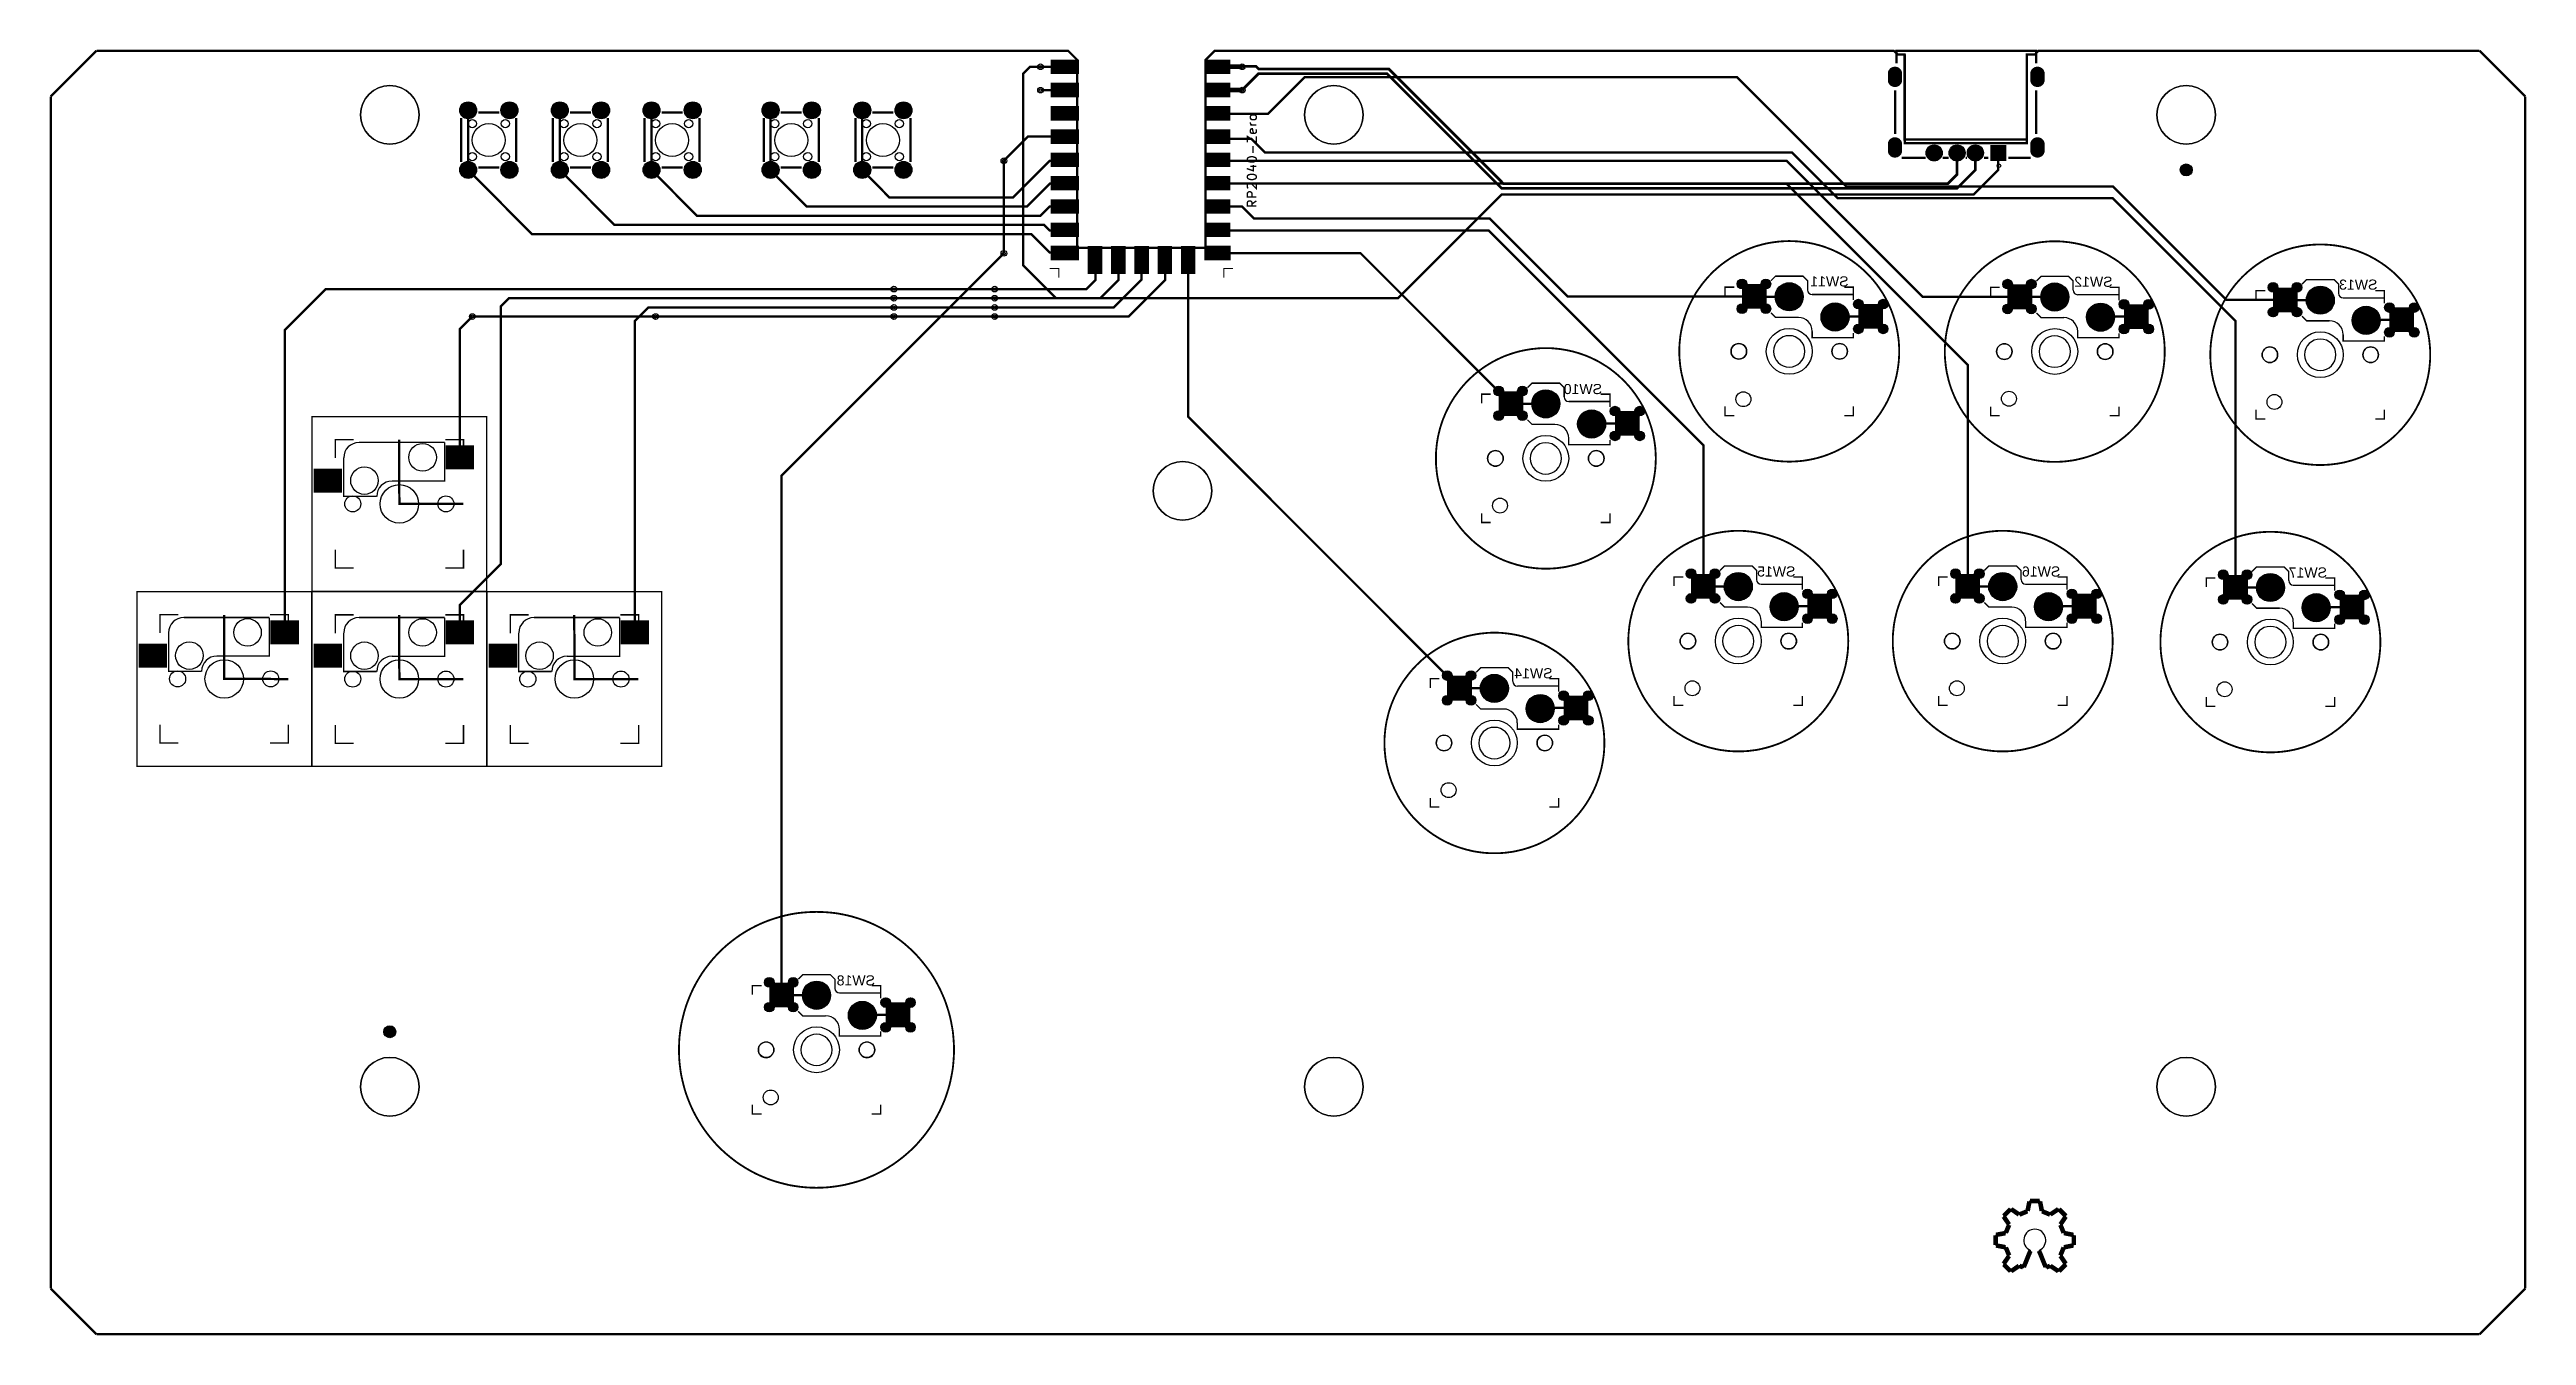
# Model space of a CAD drawing. Header units: millimetres. Extents: x 10 to 280, y -170 to -30.
import ezdxf

# ---------------------------------------------------------------- set-up
doc = ezdxf.new("R2010")
doc.units = ezdxf.units.MM
for name, color, linetype, true_color in [('BoardOutline', 7, 'Continuous', 0xff00ff), ('BottomLayer', 7, 'Continuous', 0x0000ff), ('BottomPasteMaskLayer', 7, 'Continuous', 0x800000), ('BottomSilkLayer', 7, 'Continuous', 0x808000), ('BottomSolderMaskLayer', 7, 'Continuous', 0xaa00ff), ('Document', 7, 'Continuous', 0xffffff), ('Hole', 7, 'Continuous', 0x222222), ('Multi-Layer', 7, 'Continuous', 0xc0c0c0), ('TopLayer', 7, 'Continuous', 0xff0000), ('TopPasteMaskLayer', 7, 'Continuous', 0x808080), ('TopSilkLayer', 7, 'Continuous', 0xffff00), ('TopSolderMaskLayer', 7, 'Continuous', 0x800080)]:
    doc.layers.add(name, color=color, linetype=linetype, true_color=true_color)
doc.styles.get("Standard").update_dxf_attribs({"font": 'arial.ttf'})

msp = doc.modelspace()

# ---------------------------------------------------------------- texts
at = {"layer": 'BottomSilkLayer', "text_generation_flag": 2}
for s, p in [('SW11', (206.17, -55.71)), ('SW12', (234.97, -55.75)), ('SW13', (263.87, -56.06)), ('SW10', (179.27, -67.45)), ('SW15', (200.37, -87.35)), ('SW16', (229.27, -87.35)), ('SW17', (258.37, -87.46)), ('SW14', (173.87, -98.45)), ('SW18', (99.94, -131.95))]:
    msp.add_text(s, height=1.1, dxfattribs=at).set_placement(p)

# ---------------------------------------------------------------- hatches: boundary and pattern name
at = {"layer": 'BottomLayer'}
for points in [[(197.18, -58.1), (194.58, -58.1), (194.58, -55.5), (197.18, -55.5)], [(226.15, -58.14), (223.55, -58.14), (223.55, -55.54), (226.15, -55.54)], [(255.12, -58.48), (252.52, -58.48), (252.52, -55.88), (255.12, -55.88)], [(209.88, -60.28), (207.28, -60.28), (207.28, -57.68), (209.88, -57.68)], [(238.85, -60.3), (236.25, -60.3), (236.25, -57.7), (238.85, -57.7)], [(267.82, -60.64), (265.22, -60.64), (265.22, -58.04), (267.82, -58.04)], [(170.62, -69.79), (168.02, -69.79), (168.02, -67.19), (170.62, -67.19)], [(183.32, -71.95), (180.72, -71.95), (180.72, -69.35), (183.32, -69.35)], [(38.74, -75.63), (41.74, -75.63), (41.74, -78.14), (38.74, -78.14)], [(53.14, -73.09), (56.14, -73.09), (56.14, -75.6), (53.14, -75.6)], [(191.62, -89.72), (189.02, -89.72), (189.02, -87.12), (191.62, -87.12)], [(220.47, -89.72), (217.87, -89.72), (217.87, -87.12), (220.47, -87.12)], [(249.68, -89.82), (247.08, -89.82), (247.08, -87.22), (249.68, -87.22)], [(204.32, -91.88), (201.72, -91.88), (201.72, -89.28), (204.32, -89.28)], [(233.17, -91.88), (230.57, -91.88), (230.57, -89.28), (233.17, -89.28)], [(262.38, -91.98), (259.78, -91.98), (259.78, -89.38), (262.38, -89.38)], [(34.04, -92.19), (37.04, -92.19), (37.04, -94.69), (34.04, -94.69)], [(53.14, -92.2), (56.14, -92.2), (56.14, -94.7), (53.14, -94.7)], [(72.24, -92.2), (75.24, -92.2), (75.24, -94.7), (72.24, -94.7)], [(19.64, -94.73), (22.64, -94.73), (22.64, -97.23), (19.64, -97.23)], [(38.74, -94.74), (41.74, -94.74), (41.74, -97.24), (38.74, -97.24)], [(57.84, -94.74), (60.84, -94.74), (60.84, -97.24), (57.84, -97.24)], [(165.01, -100.83), (162.41, -100.83), (162.41, -98.23), (165.01, -98.23)], [(177.71, -102.99), (175.11, -102.99), (175.11, -100.39), (177.71, -100.39)], [(91.05, -134.3), (88.45, -134.3), (88.45, -131.7), (91.05, -131.7)], [(103.75, -136.46), (101.15, -136.46), (101.15, -133.86), (103.75, -133.86)]]:
    msp.add_hatch(color=256, dxfattribs=at).paths.add_polyline_path(points)
at = {"layer": 'BottomPasteMaskLayer'}
for points in [[(197.18, -58.1), (194.58, -58.1), (194.58, -55.5), (197.18, -55.5)], [(226.15, -58.14), (223.55, -58.14), (223.55, -55.54), (226.15, -55.54)], [(255.12, -58.48), (252.52, -58.48), (252.52, -55.88), (255.12, -55.88)], [(209.88, -60.28), (207.28, -60.28), (207.28, -57.68), (209.88, -57.68)], [(238.85, -60.3), (236.25, -60.3), (236.25, -57.7), (238.85, -57.7)], [(267.82, -60.64), (265.22, -60.64), (265.22, -58.04), (267.82, -58.04)], [(170.62, -69.79), (168.02, -69.79), (168.02, -67.19), (170.62, -67.19)], [(183.32, -71.95), (180.72, -71.95), (180.72, -69.35), (183.32, -69.35)], [(38.74, -75.63), (41.74, -75.63), (41.74, -78.14), (38.74, -78.14)], [(53.14, -73.09), (56.14, -73.09), (56.14, -75.6), (53.14, -75.6)], [(191.62, -89.72), (189.02, -89.72), (189.02, -87.12), (191.62, -87.12)], [(220.47, -89.72), (217.87, -89.72), (217.87, -87.12), (220.47, -87.12)], [(249.68, -89.82), (247.08, -89.82), (247.08, -87.22), (249.68, -87.22)], [(204.32, -91.88), (201.72, -91.88), (201.72, -89.28), (204.32, -89.28)], [(233.17, -91.88), (230.57, -91.88), (230.57, -89.28), (233.17, -89.28)], [(262.38, -91.98), (259.78, -91.98), (259.78, -89.38), (262.38, -89.38)], [(34.04, -92.19), (37.04, -92.19), (37.04, -94.69), (34.04, -94.69)], [(53.14, -92.2), (56.14, -92.2), (56.14, -94.7), (53.14, -94.7)], [(72.24, -92.2), (75.24, -92.2), (75.24, -94.7), (72.24, -94.7)], [(19.64, -94.73), (22.64, -94.73), (22.64, -97.23), (19.64, -97.23)], [(38.74, -94.74), (41.74, -94.74), (41.74, -97.24), (38.74, -97.24)], [(57.84, -94.74), (60.84, -94.74), (60.84, -97.24), (57.84, -97.24)], [(165.01, -100.83), (162.41, -100.83), (162.41, -98.23), (165.01, -98.23)], [(177.71, -102.99), (175.11, -102.99), (175.11, -100.39), (177.71, -100.39)], [(91.05, -134.3), (88.45, -134.3), (88.45, -131.7), (91.05, -131.7)], [(103.75, -136.46), (101.15, -136.46), (101.15, -133.86), (103.75, -133.86)]]:
    msp.add_hatch(color=256, dxfattribs=at).paths.add_polyline_path(points)
at = {"layer": 'BottomSolderMaskLayer'}
for points in [[(212, -33.36, -0.785398), (210.45, -33.36), (210.45, -32.34, -0.785398), (212, -32.34)], [(227.55, -33.36, -0.785398), (226, -33.36), (226, -32.34, -0.785398), (227.55, -32.34)], [(54.62, -36.5, 1), (56.48, -36.5, 1)], [(59.12, -36.5, 1), (60.98, -36.5, 1)], [(64.62, -36.5, 1), (66.48, -36.5, 1)], [(69.12, -36.5, 1), (70.98, -36.5, 1)], [(74.62, -36.5, 1), (76.48, -36.5, 1)], [(79.12, -36.5, 1), (80.98, -36.5, 1)], [(87.62, -36.5, 1), (89.48, -36.5, 1)], [(92.12, -36.5, 1), (93.98, -36.5, 1)], [(97.62, -36.5, 1), (99.48, -36.5, 1)], [(102.12, -36.5, 1), (103.98, -36.5, 1)], [(212, -41.06, -0.785398), (210.45, -41.06), (210.45, -40.04, -0.785398), (212, -40.04)], [(214.62, -41.15, 1), (216.37, -41.15, 1)], [(217.12, -41.15, 1), (218.88, -41.15, 1)], [(219.12, -41.15, 1), (220.88, -41.15, 1)], [(223.38, -42.03), (221.62, -42.03), (221.62, -40.27), (223.38, -40.27)], [(227.55, -41.06, -0.785398), (226, -41.06), (226, -40.04, -0.785398), (227.55, -40.04)], [(54.62, -43, 1), (56.48, -43, 1)], [(59.12, -43, 1), (60.98, -43, 1)], [(64.62, -43, 1), (66.48, -43, 1)], [(69.12, -43, 1), (70.98, -43, 1)], [(74.62, -43, 1), (76.48, -43, 1)], [(79.12, -43, 1), (80.98, -43, 1)], [(87.62, -43, 1), (89.48, -43, 1)], [(92.12, -43, 1), (93.98, -43, 1)], [(97.62, -43, 1), (99.48, -43, 1)], [(102.12, -43, 1), (103.98, -43, 1)], [(242.35, -43, 1), (243.65, -43, 1)], [(194.02, -55.44, 1), (195.07, -55.44, 1)], [(197.23, -58.15), (194.53, -58.15), (194.53, -55.45), (197.23, -55.45)], [(195.36, -56.8, 1), (196.41, -56.8, 1)], [(196.62, -55.44, 1), (197.67, -55.44, 1)], [(198.17, -56.84, 1), (201.22, -56.84, 1)], [(222.99, -55.46, 1), (224.04, -55.46, 1)], [(226.2, -58.19), (223.5, -58.19), (223.5, -55.49), (226.2, -55.49)], [(224.33, -56.84, 1), (225.38, -56.84, 1)], [(225.59, -55.46, 1), (226.64, -55.46, 1)], [(227.14, -56.86, 1), (230.19, -56.86, 1)], [(251.95, -55.81, 1), (253.01, -55.81, 1)], [(255.17, -58.53), (252.47, -58.53), (252.47, -55.83), (255.17, -55.83)], [(253.29, -57.18, 1), (254.35, -57.18, 1)], [(254.55, -55.81, 1), (255.61, -55.81, 1)], [(256.1, -57.21, 1), (259.15, -57.21, 1)], [(194.02, -58.14, 1), (195.07, -58.14, 1)], [(196.62, -58.14, 1), (197.67, -58.14, 1)], [(203.17, -59.04, 1), (206.22, -59.04, 1)], [(206.72, -57.64, 1), (207.77, -57.64, 1)], [(209.93, -60.33), (207.23, -60.33), (207.23, -57.63), (209.93, -57.63)], [(208.06, -58.98, 1), (209.11, -58.98, 1)], [(209.42, -57.64, 1), (210.47, -57.64, 1)], [(222.99, -58.16, 1), (224.04, -58.16, 1)], [(225.59, -58.16, 1), (226.64, -58.16, 1)], [(232.14, -59.06, 1), (235.19, -59.06, 1)], [(235.69, -57.66, 1), (236.74, -57.66, 1)], [(238.9, -60.35), (236.2, -60.35), (236.2, -57.65), (238.9, -57.65)], [(237.03, -59, 1), (238.08, -59, 1)], [(238.39, -57.66, 1), (239.44, -57.66, 1)], [(251.95, -58.51, 1), (253.01, -58.51, 1)], [(254.55, -58.51, 1), (255.61, -58.51, 1)], [(261.1, -59.41, 1), (264.15, -59.41, 1)], [(264.65, -58.01, 1), (265.71, -58.01, 1)], [(267.87, -60.69), (265.17, -60.69), (265.17, -57.99), (267.87, -57.99)], [(265.99, -59.34, 1), (267.05, -59.34, 1)], [(267.35, -58.01, 1), (268.41, -58.01, 1)], [(206.72, -60.34, 1), (207.77, -60.34, 1)], [(209.42, -60.34, 1), (210.47, -60.34, 1)], [(235.69, -60.36, 1), (236.74, -60.36, 1)], [(238.39, -60.36, 1), (239.44, -60.36, 1)], [(264.65, -60.71, 1), (265.71, -60.71, 1)], [(267.35, -60.71, 1), (268.41, -60.71, 1)], [(167.46, -67.11, 1), (168.51, -67.11, 1)], [(170.67, -69.84), (167.97, -69.84), (167.97, -67.14), (170.67, -67.14)], [(170.06, -67.11, 1), (171.11, -67.11, 1)], [(171.61, -68.51, 1), (174.66, -68.51, 1)], [(167.46, -69.81, 1), (168.51, -69.81, 1)], [(168.8, -68.49, 1), (169.85, -68.49, 1)], [(170.06, -69.81, 1), (171.11, -69.81, 1)], [(176.61, -70.71, 1), (179.66, -70.71, 1)], [(180.16, -69.31, 1), (181.21, -69.31, 1)], [(183.37, -72), (180.67, -72), (180.67, -69.3), (183.37, -69.3)], [(181.5, -70.65, 1), (182.55, -70.65, 1)], [(182.86, -69.31, 1), (183.91, -69.31, 1)], [(180.16, -72.01, 1), (181.21, -72.01, 1)], [(182.86, -72.01, 1), (183.91, -72.01, 1)], [(38.69, -75.58), (41.8, -75.58), (41.8, -78.19), (38.69, -78.19)], [(39.79, -76.12, 1), (40.7, -76.12, 1)], [(53.09, -73.04), (56.19, -73.04), (56.19, -75.65), (53.09, -75.65)], [(54.19, -73.58, 1), (55.1, -73.58, 1)], [(54.19, -75.11, 1), (55.1, -75.11, 1)], [(39.79, -77.65, 1), (40.7, -77.65, 1)], [(188.46, -87.04, 1), (189.51, -87.04, 1)], [(191.67, -89.77), (188.97, -89.77), (188.97, -87.07), (191.67, -87.07)], [(189.8, -88.42, 1), (190.85, -88.42, 1)], [(191.06, -87.04, 1), (192.11, -87.04, 1)], [(192.61, -88.44, 1), (195.66, -88.44, 1)], [(197.61, -90.64, 1), (200.66, -90.64, 1)], [(201.16, -89.24, 1), (202.21, -89.24, 1)], [(203.86, -89.24, 1), (204.91, -89.24, 1)], [(217.31, -87.04, 1), (218.36, -87.04, 1)], [(220.52, -89.77), (217.82, -89.77), (217.82, -87.07), (220.52, -87.07)], [(218.65, -88.42, 1), (219.7, -88.42, 1)], [(219.91, -87.04, 1), (220.96, -87.04, 1)], [(221.46, -88.44, 1), (224.51, -88.44, 1)], [(226.46, -90.64, 1), (229.51, -90.64, 1)], [(230.01, -89.24, 1), (231.06, -89.24, 1)], [(232.71, -89.24, 1), (233.76, -89.24, 1)], [(246.51, -87.15, 1), (247.57, -87.15, 1)], [(249.73, -89.87), (247.03, -89.87), (247.03, -87.17), (249.73, -87.17)], [(247.85, -88.52, 1), (248.91, -88.52, 1)], [(249.11, -87.15, 1), (250.17, -87.15, 1)], [(250.66, -88.55, 1), (253.71, -88.55, 1)], [(259.21, -89.35, 1), (260.27, -89.35, 1)], [(261.91, -89.35, 1), (262.97, -89.35, 1)], [(188.46, -89.74, 1), (189.51, -89.74, 1)], [(191.06, -89.74, 1), (192.11, -89.74, 1)], [(201.16, -91.94, 1), (202.21, -91.94, 1)], [(204.37, -91.93), (201.67, -91.93), (201.67, -89.23), (204.37, -89.23)], [(202.5, -90.58, 1), (203.55, -90.58, 1)], [(203.86, -91.94, 1), (204.91, -91.94, 1)], [(217.31, -89.74, 1), (218.36, -89.74, 1)], [(219.91, -89.74, 1), (220.96, -89.74, 1)], [(230.01, -91.94, 1), (231.06, -91.94, 1)], [(233.22, -91.93), (230.52, -91.93), (230.52, -89.23), (233.22, -89.23)], [(231.35, -90.58, 1), (232.4, -90.58, 1)], [(232.71, -91.94, 1), (233.76, -91.94, 1)], [(246.51, -89.85, 1), (247.57, -89.85, 1)], [(249.11, -89.85, 1), (250.17, -89.85, 1)], [(255.66, -90.75, 1), (258.71, -90.75, 1)], [(259.21, -92.05, 1), (260.27, -92.05, 1)], [(262.43, -92.03), (259.73, -92.03), (259.73, -89.33), (262.43, -89.33)], [(260.55, -90.68, 1), (261.61, -90.68, 1)], [(261.91, -92.05, 1), (262.97, -92.05, 1)], [(33.98, -92.14), (37.09, -92.14), (37.09, -94.74), (33.98, -94.74)], [(35.08, -92.68, 1), (35.99, -92.68, 1)], [(35.08, -94.2, 1), (35.99, -94.2, 1)], [(53.09, -92.14), (56.19, -92.14), (56.19, -94.75), (53.09, -94.75)], [(54.19, -92.68, 1), (55.1, -92.68, 1)], [(54.19, -94.21, 1), (55.1, -94.21, 1)], [(72.19, -92.14), (75.29, -92.14), (75.29, -94.75), (72.19, -94.75)], [(73.29, -92.68, 1), (74.2, -92.68, 1)], [(73.29, -94.21, 1), (74.2, -94.21, 1)], [(19.59, -94.68), (22.69, -94.68), (22.69, -97.28), (19.59, -97.28)], [(20.68, -95.22, 1), (21.59, -95.22, 1)], [(20.68, -96.74, 1), (21.59, -96.74, 1)], [(38.69, -94.68), (41.8, -94.68), (41.8, -97.29), (38.69, -97.29)], [(39.79, -95.22, 1), (40.7, -95.22, 1)], [(39.79, -96.75, 1), (40.7, -96.75, 1)], [(57.79, -94.68), (60.9, -94.68), (60.9, -97.29), (57.79, -97.29)], [(58.89, -95.22, 1), (59.8, -95.22, 1)], [(58.89, -96.75, 1), (59.8, -96.75, 1)], [(161.85, -98.15, 1), (162.9, -98.15, 1)], [(165.06, -100.88), (162.36, -100.88), (162.36, -98.18), (165.06, -98.18)], [(163.19, -99.53, 1), (164.24, -99.53, 1)], [(164.45, -98.15, 1), (165.5, -98.15, 1)], [(166, -99.55, 1), (169.05, -99.55, 1)], [(174.55, -100.35, 1), (175.6, -100.35, 1)], [(177.25, -100.35, 1), (178.3, -100.35, 1)], [(161.85, -100.85, 1), (162.9, -100.85, 1)], [(164.45, -100.85, 1), (165.5, -100.85, 1)], [(171, -101.75, 1), (174.05, -101.75, 1)], [(174.55, -103.05, 1), (175.6, -103.05, 1)], [(177.76, -103.04), (175.06, -103.04), (175.06, -100.34), (177.76, -100.34)], [(175.89, -101.69, 1), (176.94, -101.69, 1)], [(177.25, -103.05, 1), (178.3, -103.05, 1)], [(87.88, -131.62, 1), (88.93, -131.62, 1)], [(91.1, -134.35), (88.4, -134.35), (88.4, -131.65), (91.1, -131.65)], [(90.48, -131.62, 1), (91.53, -131.62, 1)], [(92.03, -133.02, 1), (95.08, -133.02, 1)], [(87.88, -134.32, 1), (88.93, -134.32, 1)], [(89.22, -133, 1), (90.27, -133, 1)], [(90.48, -134.32, 1), (91.53, -134.32, 1)], [(97.03, -135.22, 1), (100.08, -135.22, 1)], [(100.58, -133.82, 1), (101.63, -133.82, 1)], [(103.8, -136.51), (101.1, -136.51), (101.1, -133.81), (103.8, -133.81)], [(101.92, -135.16, 1), (102.97, -135.16, 1)], [(103.28, -133.82, 1), (104.33, -133.82, 1)], [(46.35, -137, 1), (47.65, -137, 1)], [(100.58, -136.52, 1), (101.63, -136.52, 1)], [(103.28, -136.52, 1), (104.33, -136.52, 1)]]:
    msp.add_hatch(color=256, dxfattribs=at).paths.add_polyline_path(points)
at = {"layer": 'Multi-Layer'}
for points in [[(211.98, -33.35, -0.785398), (210.48, -33.35), (210.48, -32.35, -0.785398), (211.98, -32.35)], [(227.52, -33.35, -0.785398), (226.02, -33.35), (226.02, -32.35, -0.785398), (227.52, -32.35)], [(54.65, -36.5, 1), (56.45, -36.5, 1)], [(59.15, -36.5, 1), (60.95, -36.5, 1)], [(64.65, -36.5, 1), (66.45, -36.5, 1)], [(69.15, -36.5, 1), (70.95, -36.5, 1)], [(74.65, -36.5, 1), (76.45, -36.5, 1)], [(79.15, -36.5, 1), (80.95, -36.5, 1)], [(87.65, -36.5, 1), (89.45, -36.5, 1)], [(92.15, -36.5, 1), (93.95, -36.5, 1)], [(97.65, -36.5, 1), (99.45, -36.5, 1)], [(102.15, -36.5, 1), (103.95, -36.5, 1)], [(211.98, -41.05, -0.785398), (210.48, -41.05), (210.48, -40.05, -0.785398), (211.98, -40.05)], [(214.65, -41.15, 1), (216.35, -41.15, 1)], [(217.15, -41.15, 1), (218.85, -41.15, 1)], [(219.15, -41.15, 1), (220.85, -41.15, 1)], [(223.35, -42), (221.65, -42), (221.65, -40.3), (223.35, -40.3)], [(227.52, -41.05, -0.785398), (226.02, -41.05), (226.02, -40.05, -0.785398), (227.52, -40.05)], [(54.65, -43, 1), (56.45, -43, 1)], [(59.15, -43, 1), (60.95, -43, 1)], [(64.65, -43, 1), (66.45, -43, 1)], [(69.15, -43, 1), (70.95, -43, 1)], [(74.65, -43, 1), (76.45, -43, 1)], [(79.15, -43, 1), (80.95, -43, 1)], [(87.65, -43, 1), (89.45, -43, 1)], [(92.15, -43, 1), (93.95, -43, 1)], [(97.65, -43, 1), (99.45, -43, 1)], [(102.15, -43, 1), (103.95, -43, 1)], [(54.24, -73.58, 1), (55.05, -73.58, 1)], [(54.24, -75.11, 1), (55.05, -75.11, 1)], [(39.84, -76.12, 1), (40.65, -76.12, 1)], [(39.84, -77.65, 1), (40.65, -77.65, 1)], [(35.13, -92.68, 1), (35.94, -92.68, 1)], [(35.13, -94.2, 1), (35.94, -94.2, 1)], [(54.24, -92.68, 1), (55.05, -92.68, 1)], [(54.24, -94.21, 1), (55.05, -94.21, 1)], [(73.34, -92.68, 1), (74.15, -92.68, 1)], [(73.34, -94.21, 1), (74.15, -94.21, 1)], [(20.73, -95.22, 1), (21.54, -95.22, 1)], [(20.73, -96.74, 1), (21.54, -96.74, 1)], [(39.84, -95.22, 1), (40.65, -95.22, 1)], [(39.84, -96.75, 1), (40.65, -96.75, 1)], [(58.94, -95.22, 1), (59.75, -95.22, 1)], [(58.94, -96.75, 1), (59.75, -96.75, 1)]]:
    msp.add_hatch(color=256, dxfattribs=at).paths.add_polyline_path(points)
at = {"layer": 'TopLayer'}
for points in [[(119.15, -30.99), (122.17, -30.99), (122.17, -32.51), (119.15, -32.51)], [(135.89, -30.99), (138.65, -30.99), (138.65, -32.51), (135.89, -32.51)], [(119.15, -33.53), (122.17, -33.53), (122.17, -35.05), (119.15, -35.05)], [(135.89, -33.53), (138.65, -33.53), (138.65, -35.05), (135.89, -35.05)], [(119.15, -36.07), (122.17, -36.07), (122.17, -37.59), (119.15, -37.59)], [(135.89, -36.07), (138.65, -36.07), (138.65, -37.59), (135.89, -37.59)], [(119.15, -38.61), (122.17, -38.61), (122.17, -40.13), (119.15, -40.13)], [(135.89, -38.61), (138.65, -38.61), (138.65, -40.13), (135.89, -40.13)], [(119.15, -41.15), (122.17, -41.15), (122.17, -42.67), (119.15, -42.67)], [(135.89, -41.15), (138.65, -41.15), (138.65, -42.67), (135.89, -42.67)], [(119.15, -43.69), (122.17, -43.69), (122.17, -45.21), (119.15, -45.21)], [(135.89, -43.69), (138.65, -43.69), (138.65, -45.21), (135.89, -45.21)], [(119.15, -46.23), (122.17, -46.23), (122.17, -47.75), (119.15, -47.75)], [(135.89, -46.23), (138.65, -46.23), (138.65, -47.75), (135.89, -47.75)], [(119.15, -48.77), (122.17, -48.77), (122.17, -50.29), (119.15, -50.29)], [(119.15, -51.31), (122.17, -51.31), (122.17, -52.83), (119.15, -52.83)], [(123.19, -51.31), (124.71, -51.31), (124.71, -54.33), (123.19, -54.33)], [(125.73, -51.31), (127.25, -51.31), (127.25, -54.33), (125.73, -54.33)], [(128.27, -51.31), (129.79, -51.31), (129.79, -54.33), (128.27, -54.33)], [(130.81, -51.31), (132.33, -51.31), (132.33, -54.33), (130.81, -54.33)], [(133.35, -51.31), (134.87, -51.31), (134.87, -54.33), (133.35, -54.33)], [(135.89, -48.77), (138.65, -48.77), (138.65, -50.29), (135.89, -50.29)], [(135.89, -51.31), (138.65, -51.31), (138.65, -52.83), (135.89, -52.83)], [(197.18, -58.1), (194.58, -58.1), (194.58, -55.5), (197.18, -55.5)], [(226.15, -58.14), (223.55, -58.14), (223.55, -55.54), (226.15, -55.54)], [(255.12, -58.48), (252.52, -58.48), (252.52, -55.88), (255.12, -55.88)], [(209.88, -60.28), (207.28, -60.28), (207.28, -57.68), (209.88, -57.68)], [(238.85, -60.3), (236.25, -60.3), (236.25, -57.7), (238.85, -57.7)], [(267.82, -60.64), (265.22, -60.64), (265.22, -58.04), (267.82, -58.04)], [(170.62, -69.79), (168.02, -69.79), (168.02, -67.19), (170.62, -67.19)], [(183.32, -71.95), (180.72, -71.95), (180.72, -69.35), (183.32, -69.35)], [(191.62, -89.72), (189.02, -89.72), (189.02, -87.12), (191.62, -87.12)], [(220.47, -89.72), (217.87, -89.72), (217.87, -87.12), (220.47, -87.12)], [(249.68, -89.82), (247.08, -89.82), (247.08, -87.22), (249.68, -87.22)], [(204.32, -91.88), (201.72, -91.88), (201.72, -89.28), (204.32, -89.28)], [(233.17, -91.88), (230.57, -91.88), (230.57, -89.28), (233.17, -89.28)], [(262.38, -91.98), (259.78, -91.98), (259.78, -89.38), (262.38, -89.38)], [(165.01, -100.83), (162.41, -100.83), (162.41, -98.23), (165.01, -98.23)], [(177.71, -102.99), (175.11, -102.99), (175.11, -100.39), (177.71, -100.39)], [(91.05, -134.3), (88.45, -134.3), (88.45, -131.7), (91.05, -131.7)], [(103.75, -136.46), (101.15, -136.46), (101.15, -133.86), (103.75, -133.86)]]:
    msp.add_hatch(color=256, dxfattribs=at).paths.add_polyline_path(points)
at = {"layer": 'TopPasteMaskLayer'}
for points in [[(119.15, -30.99), (122.17, -30.99), (122.17, -32.51), (119.15, -32.51)], [(135.89, -30.99), (138.65, -30.99), (138.65, -32.51), (135.89, -32.51)], [(119.15, -33.53), (122.17, -33.53), (122.17, -35.05), (119.15, -35.05)], [(135.89, -33.53), (138.65, -33.53), (138.65, -35.05), (135.89, -35.05)], [(119.15, -36.07), (122.17, -36.07), (122.17, -37.59), (119.15, -37.59)], [(135.89, -36.07), (138.65, -36.07), (138.65, -37.59), (135.89, -37.59)], [(119.15, -38.61), (122.17, -38.61), (122.17, -40.13), (119.15, -40.13)], [(135.89, -38.61), (138.65, -38.61), (138.65, -40.13), (135.89, -40.13)], [(119.15, -41.15), (122.17, -41.15), (122.17, -42.67), (119.15, -42.67)], [(135.89, -41.15), (138.65, -41.15), (138.65, -42.67), (135.89, -42.67)], [(119.15, -43.69), (122.17, -43.69), (122.17, -45.21), (119.15, -45.21)], [(135.89, -43.69), (138.65, -43.69), (138.65, -45.21), (135.89, -45.21)], [(119.15, -46.23), (122.17, -46.23), (122.17, -47.75), (119.15, -47.75)], [(135.89, -46.23), (138.65, -46.23), (138.65, -47.75), (135.89, -47.75)], [(119.15, -48.77), (122.17, -48.77), (122.17, -50.29), (119.15, -50.29)], [(119.15, -51.31), (122.17, -51.31), (122.17, -52.83), (119.15, -52.83)], [(123.19, -51.31), (124.71, -51.31), (124.71, -54.33), (123.19, -54.33)], [(125.73, -51.31), (127.25, -51.31), (127.25, -54.33), (125.73, -54.33)], [(128.27, -51.31), (129.79, -51.31), (129.79, -54.33), (128.27, -54.33)], [(130.81, -51.31), (132.33, -51.31), (132.33, -54.33), (130.81, -54.33)], [(133.35, -51.31), (134.87, -51.31), (134.87, -54.33), (133.35, -54.33)], [(135.89, -48.77), (138.65, -48.77), (138.65, -50.29), (135.89, -50.29)], [(135.89, -51.31), (138.65, -51.31), (138.65, -52.83), (135.89, -52.83)], [(197.18, -58.1), (194.58, -58.1), (194.58, -55.5), (197.18, -55.5)], [(226.15, -58.14), (223.55, -58.14), (223.55, -55.54), (226.15, -55.54)], [(255.12, -58.48), (252.52, -58.48), (252.52, -55.88), (255.12, -55.88)], [(209.88, -60.28), (207.28, -60.28), (207.28, -57.68), (209.88, -57.68)], [(238.85, -60.3), (236.25, -60.3), (236.25, -57.7), (238.85, -57.7)], [(267.82, -60.64), (265.22, -60.64), (265.22, -58.04), (267.82, -58.04)], [(170.62, -69.79), (168.02, -69.79), (168.02, -67.19), (170.62, -67.19)], [(183.32, -71.95), (180.72, -71.95), (180.72, -69.35), (183.32, -69.35)], [(191.62, -89.72), (189.02, -89.72), (189.02, -87.12), (191.62, -87.12)], [(220.47, -89.72), (217.87, -89.72), (217.87, -87.12), (220.47, -87.12)], [(249.68, -89.82), (247.08, -89.82), (247.08, -87.22), (249.68, -87.22)], [(204.32, -91.88), (201.72, -91.88), (201.72, -89.28), (204.32, -89.28)], [(233.17, -91.88), (230.57, -91.88), (230.57, -89.28), (233.17, -89.28)], [(262.38, -91.98), (259.78, -91.98), (259.78, -89.38), (262.38, -89.38)], [(165.01, -100.83), (162.41, -100.83), (162.41, -98.23), (165.01, -98.23)], [(177.71, -102.99), (175.11, -102.99), (175.11, -100.39), (177.71, -100.39)], [(91.05, -134.3), (88.45, -134.3), (88.45, -131.7), (91.05, -131.7)], [(103.75, -136.46), (101.15, -136.46), (101.15, -133.86), (103.75, -133.86)]]:
    msp.add_hatch(color=256, dxfattribs=at).paths.add_polyline_path(points)
at = {"layer": 'TopSolderMaskLayer'}
for points in [[(119.11, -30.96), (122.19, -30.96), (122.19, -32.54), (119.11, -32.54)], [(135.88, -30.96), (138.69, -30.96), (138.69, -32.54), (135.88, -32.54)], [(212, -33.36, -0.785398), (210.45, -33.36), (210.45, -32.34, -0.785398), (212, -32.34)], [(227.55, -33.36, -0.785398), (226, -33.36), (226, -32.34, -0.785398), (227.55, -32.34)], [(119.11, -33.5), (122.19, -33.5), (122.19, -35.08), (119.11, -35.08)], [(135.88, -33.5), (138.69, -33.5), (138.69, -35.08), (135.88, -35.08)], [(54.62, -36.5, 1), (56.48, -36.5, 1)], [(59.12, -36.5, 1), (60.98, -36.5, 1)], [(64.62, -36.5, 1), (66.48, -36.5, 1)], [(69.12, -36.5, 1), (70.98, -36.5, 1)], [(74.62, -36.5, 1), (76.48, -36.5, 1)], [(79.12, -36.5, 1), (80.98, -36.5, 1)], [(87.62, -36.5, 1), (89.48, -36.5, 1)], [(92.12, -36.5, 1), (93.98, -36.5, 1)], [(97.62, -36.5, 1), (99.48, -36.5, 1)], [(102.12, -36.5, 1), (103.98, -36.5, 1)], [(119.11, -36.04), (122.19, -36.04), (122.19, -37.62), (119.11, -37.62)], [(135.88, -36.04), (138.69, -36.04), (138.69, -37.62), (135.88, -37.62)], [(119.11, -38.58), (122.19, -38.58), (122.19, -40.16), (119.11, -40.16)], [(135.88, -38.58), (138.69, -38.58), (138.69, -40.16), (135.88, -40.16)], [(212, -41.06, -0.785398), (210.45, -41.06), (210.45, -40.04, -0.785398), (212, -40.04)], [(214.62, -41.15, 1), (216.37, -41.15, 1)], [(217.12, -41.15, 1), (218.88, -41.15, 1)], [(219.12, -41.15, 1), (220.88, -41.15, 1)], [(223.38, -42.03), (221.62, -42.03), (221.62, -40.27), (223.38, -40.27)], [(227.55, -41.06, -0.785398), (226, -41.06), (226, -40.04, -0.785398), (227.55, -40.04)], [(54.62, -43, 1), (56.48, -43, 1)], [(59.12, -43, 1), (60.98, -43, 1)], [(64.62, -43, 1), (66.48, -43, 1)], [(69.12, -43, 1), (70.98, -43, 1)], [(74.62, -43, 1), (76.48, -43, 1)], [(79.12, -43, 1), (80.98, -43, 1)], [(87.62, -43, 1), (89.48, -43, 1)], [(92.12, -43, 1), (93.98, -43, 1)], [(97.62, -43, 1), (99.48, -43, 1)], [(102.12, -43, 1), (103.98, -43, 1)], [(119.11, -41.12), (122.19, -41.12), (122.19, -42.7), (119.11, -42.7)], [(135.88, -41.12), (138.69, -41.12), (138.69, -42.7), (135.88, -42.7)], [(242.35, -43, 1), (243.65, -43, 1)], [(119.11, -43.66), (122.19, -43.66), (122.19, -45.24), (119.11, -45.24)], [(135.88, -43.66), (138.69, -43.66), (138.69, -45.24), (135.88, -45.24)], [(119.11, -46.2), (122.19, -46.2), (122.19, -47.78), (119.11, -47.78)], [(135.88, -46.2), (138.69, -46.2), (138.69, -47.78), (135.88, -47.78)], [(119.11, -48.74), (122.19, -48.74), (122.19, -50.32), (119.11, -50.32)], [(119.11, -51.28), (122.19, -51.28), (122.19, -52.86), (119.11, -52.86)], [(123.16, -51.29), (124.74, -51.29), (124.74, -54.37), (123.16, -54.37)], [(125.7, -51.29), (127.28, -51.29), (127.28, -54.37), (125.7, -54.37)], [(128.24, -51.29), (129.82, -51.29), (129.82, -54.37), (128.24, -54.37)], [(130.79, -51.29), (132.36, -51.29), (132.36, -54.37), (130.79, -54.37)], [(133.33, -51.29), (134.9, -51.29), (134.9, -54.37), (133.33, -54.37)], [(135.86, -51.26), (138.73, -51.26), (138.73, -52.88), (135.86, -52.88)], [(135.88, -48.74), (138.69, -48.74), (138.69, -50.32), (135.88, -50.32)], [(194.02, -55.44, 1), (195.07, -55.44, 1)], [(197.23, -58.15), (194.53, -58.15), (194.53, -55.45), (197.23, -55.45)], [(195.36, -56.8, 1), (196.41, -56.8, 1)], [(196.62, -55.44, 1), (197.67, -55.44, 1)], [(198.17, -56.84, 1), (201.22, -56.84, 1)], [(222.99, -55.46, 1), (224.04, -55.46, 1)], [(226.2, -58.19), (223.5, -58.19), (223.5, -55.49), (226.2, -55.49)], [(224.33, -56.84, 1), (225.38, -56.84, 1)], [(225.59, -55.46, 1), (226.64, -55.46, 1)], [(227.14, -56.86, 1), (230.19, -56.86, 1)], [(251.95, -55.81, 1), (253.01, -55.81, 1)], [(255.17, -58.53), (252.47, -58.53), (252.47, -55.83), (255.17, -55.83)], [(253.29, -57.18, 1), (254.35, -57.18, 1)], [(254.55, -55.81, 1), (255.61, -55.81, 1)], [(256.1, -57.21, 1), (259.15, -57.21, 1)], [(194.02, -58.14, 1), (195.07, -58.14, 1)], [(196.62, -58.14, 1), (197.67, -58.14, 1)], [(203.17, -59.04, 1), (206.22, -59.04, 1)], [(206.72, -57.64, 1), (207.77, -57.64, 1)], [(209.93, -60.33), (207.23, -60.33), (207.23, -57.63), (209.93, -57.63)], [(208.06, -58.98, 1), (209.11, -58.98, 1)], [(209.42, -57.64, 1), (210.47, -57.64, 1)], [(222.99, -58.16, 1), (224.04, -58.16, 1)], [(225.59, -58.16, 1), (226.64, -58.16, 1)], [(232.14, -59.06, 1), (235.19, -59.06, 1)], [(235.69, -57.66, 1), (236.74, -57.66, 1)], [(238.9, -60.35), (236.2, -60.35), (236.2, -57.65), (238.9, -57.65)], [(237.03, -59, 1), (238.08, -59, 1)], [(238.39, -57.66, 1), (239.44, -57.66, 1)], [(251.95, -58.51, 1), (253.01, -58.51, 1)], [(254.55, -58.51, 1), (255.61, -58.51, 1)], [(261.1, -59.41, 1), (264.15, -59.41, 1)], [(264.65, -58.01, 1), (265.71, -58.01, 1)], [(267.87, -60.69), (265.17, -60.69), (265.17, -57.99), (267.87, -57.99)], [(265.99, -59.34, 1), (267.05, -59.34, 1)], [(267.35, -58.01, 1), (268.41, -58.01, 1)], [(206.72, -60.34, 1), (207.77, -60.34, 1)], [(209.42, -60.34, 1), (210.47, -60.34, 1)], [(235.69, -60.36, 1), (236.74, -60.36, 1)], [(238.39, -60.36, 1), (239.44, -60.36, 1)], [(264.65, -60.71, 1), (265.71, -60.71, 1)], [(267.35, -60.71, 1), (268.41, -60.71, 1)], [(167.46, -67.11, 1), (168.51, -67.11, 1)], [(170.67, -69.84), (167.97, -69.84), (167.97, -67.14), (170.67, -67.14)], [(170.06, -67.11, 1), (171.11, -67.11, 1)], [(171.61, -68.51, 1), (174.66, -68.51, 1)], [(167.46, -69.81, 1), (168.51, -69.81, 1)], [(168.8, -68.49, 1), (169.85, -68.49, 1)], [(170.06, -69.81, 1), (171.11, -69.81, 1)], [(176.61, -70.71, 1), (179.66, -70.71, 1)], [(180.16, -69.31, 1), (181.21, -69.31, 1)], [(183.37, -72), (180.67, -72), (180.67, -69.3), (183.37, -69.3)], [(181.5, -70.65, 1), (182.55, -70.65, 1)], [(182.86, -69.31, 1), (183.91, -69.31, 1)], [(180.16, -72.01, 1), (181.21, -72.01, 1)], [(182.86, -72.01, 1), (183.91, -72.01, 1)], [(39.79, -76.12, 1), (40.7, -76.12, 1)], [(54.19, -73.58, 1), (55.1, -73.58, 1)], [(54.19, -75.11, 1), (55.1, -75.11, 1)], [(39.79, -77.65, 1), (40.7, -77.65, 1)], [(188.46, -87.04, 1), (189.51, -87.04, 1)], [(191.67, -89.77), (188.97, -89.77), (188.97, -87.07), (191.67, -87.07)], [(189.8, -88.42, 1), (190.85, -88.42, 1)], [(191.06, -87.04, 1), (192.11, -87.04, 1)], [(192.61, -88.44, 1), (195.66, -88.44, 1)], [(197.61, -90.64, 1), (200.66, -90.64, 1)], [(201.16, -89.24, 1), (202.21, -89.24, 1)], [(203.86, -89.24, 1), (204.91, -89.24, 1)], [(217.31, -87.04, 1), (218.36, -87.04, 1)], [(220.52, -89.77), (217.82, -89.77), (217.82, -87.07), (220.52, -87.07)], [(218.65, -88.42, 1), (219.7, -88.42, 1)], [(219.91, -87.04, 1), (220.96, -87.04, 1)], [(221.46, -88.44, 1), (224.51, -88.44, 1)], [(226.46, -90.64, 1), (229.51, -90.64, 1)], [(230.01, -89.24, 1), (231.06, -89.24, 1)], [(232.71, -89.24, 1), (233.76, -89.24, 1)], [(246.51, -87.15, 1), (247.57, -87.15, 1)], [(249.73, -89.87), (247.03, -89.87), (247.03, -87.17), (249.73, -87.17)], [(247.85, -88.52, 1), (248.91, -88.52, 1)], [(249.11, -87.15, 1), (250.17, -87.15, 1)], [(250.66, -88.55, 1), (253.71, -88.55, 1)], [(259.21, -89.35, 1), (260.27, -89.35, 1)], [(261.91, -89.35, 1), (262.97, -89.35, 1)], [(188.46, -89.74, 1), (189.51, -89.74, 1)], [(191.06, -89.74, 1), (192.11, -89.74, 1)], [(201.16, -91.94, 1), (202.21, -91.94, 1)], [(204.37, -91.93), (201.67, -91.93), (201.67, -89.23), (204.37, -89.23)], [(202.5, -90.58, 1), (203.55, -90.58, 1)], [(203.86, -91.94, 1), (204.91, -91.94, 1)], [(217.31, -89.74, 1), (218.36, -89.74, 1)], [(219.91, -89.74, 1), (220.96, -89.74, 1)], [(230.01, -91.94, 1), (231.06, -91.94, 1)], [(233.22, -91.93), (230.52, -91.93), (230.52, -89.23), (233.22, -89.23)], [(231.35, -90.58, 1), (232.4, -90.58, 1)], [(232.71, -91.94, 1), (233.76, -91.94, 1)], [(246.51, -89.85, 1), (247.57, -89.85, 1)], [(249.11, -89.85, 1), (250.17, -89.85, 1)], [(255.66, -90.75, 1), (258.71, -90.75, 1)], [(259.21, -92.05, 1), (260.27, -92.05, 1)], [(262.43, -92.03), (259.73, -92.03), (259.73, -89.33), (262.43, -89.33)], [(260.55, -90.68, 1), (261.61, -90.68, 1)], [(261.91, -92.05, 1), (262.97, -92.05, 1)], [(35.08, -92.68, 1), (35.99, -92.68, 1)], [(35.08, -94.2, 1), (35.99, -94.2, 1)], [(54.19, -92.68, 1), (55.1, -92.68, 1)], [(54.19, -94.21, 1), (55.1, -94.21, 1)], [(73.29, -92.68, 1), (74.2, -92.68, 1)], [(73.29, -94.21, 1), (74.2, -94.21, 1)], [(20.68, -95.22, 1), (21.59, -95.22, 1)], [(20.68, -96.74, 1), (21.59, -96.74, 1)], [(39.79, -95.22, 1), (40.7, -95.22, 1)], [(39.79, -96.75, 1), (40.7, -96.75, 1)], [(58.89, -95.22, 1), (59.8, -95.22, 1)], [(58.89, -96.75, 1), (59.8, -96.75, 1)], [(161.85, -98.15, 1), (162.9, -98.15, 1)], [(165.06, -100.88), (162.36, -100.88), (162.36, -98.18), (165.06, -98.18)], [(163.19, -99.53, 1), (164.24, -99.53, 1)], [(164.45, -98.15, 1), (165.5, -98.15, 1)], [(166, -99.55, 1), (169.05, -99.55, 1)], [(174.55, -100.35, 1), (175.6, -100.35, 1)], [(177.25, -100.35, 1), (178.3, -100.35, 1)], [(161.85, -100.85, 1), (162.9, -100.85, 1)], [(164.45, -100.85, 1), (165.5, -100.85, 1)], [(171, -101.75, 1), (174.05, -101.75, 1)], [(174.55, -103.05, 1), (175.6, -103.05, 1)], [(177.76, -103.04), (175.06, -103.04), (175.06, -100.34), (177.76, -100.34)], [(175.89, -101.69, 1), (176.94, -101.69, 1)], [(177.25, -103.05, 1), (178.3, -103.05, 1)], [(87.88, -131.62, 1), (88.93, -131.62, 1)], [(91.1, -134.35), (88.4, -134.35), (88.4, -131.65), (91.1, -131.65)], [(90.48, -131.62, 1), (91.53, -131.62, 1)], [(92.03, -133.02, 1), (95.08, -133.02, 1)], [(87.88, -134.32, 1), (88.93, -134.32, 1)], [(89.22, -133, 1), (90.27, -133, 1)], [(90.48, -134.32, 1), (91.53, -134.32, 1)], [(97.03, -135.22, 1), (100.08, -135.22, 1)], [(100.58, -133.82, 1), (101.63, -133.82, 1)], [(103.8, -136.51), (101.1, -136.51), (101.1, -133.81), (103.8, -133.81)], [(101.92, -135.16, 1), (102.97, -135.16, 1)], [(103.28, -133.82, 1), (104.33, -133.82, 1)], [(46.35, -137, 1), (47.65, -137, 1)], [(100.58, -136.52, 1), (101.63, -136.52, 1)], [(103.28, -136.52, 1), (104.33, -136.52, 1)]]:
    msp.add_hatch(color=256, dxfattribs=at).paths.add_polyline_path(points)

# ---------------------------------------------------------------- linework, layer by layer
at = {"layer": 'BoardOutline', "const_width": 0.254}
for points in [[(10, -35), (15, -30)], [(15, -30), (121, -30), (122, -31), (122, -51.5), (136, -51.5), (136, -31), (137, -30), (208.1, -30)], [(208.1, -30), (211.09, -30), (211.5, -30.4)], [(226.62, -30.4), (225.6, -30.4), (225.6, -39.67), (212.27, -39.67), (212.27, -30.4), (211.38, -30.4)], [(225.6, -30.4), (225.6, -40.1), (212.3, -40.1), (212.3, -30.4)], [(226.5, -30.4), (226.9, -30), (275, -30)], [(275, -30), (280, -35)], [(10, -165), (10, -35)], [(280, -35), (280, -165)], [(10, -165), (15, -170)], [(275, -170), (280, -165)], [(15, -170), (275, -170)]]:
    msp.add_lwpolyline(points, dxfattribs=at)
at = {"layer": 'BottomLayer'}
for points, const_width in [([(118, -31.75), (116.85, -31.75), (116.1, -32.5), (116.1, -53.4), (119.7, -57), (157, -57), (168.3, -45.7), (219.8, -45.7), (222.5, -43), (222.5, -41.15)], 0.254), ([(218, -41.15), (218, -43.5), (217, -44.5), (168.5, -44.5), (156, -32), (141.8, -32), (141.5, -31.7), (140.05, -31.7), (140, -31.75)], 0.3), ([(140, -34.29), (141.79, -32.5), (155.8, -32.5), (168.3, -45), (218, -45), (220, -43), (220, -41.15)], 0.3), ([(55.55, -36.5), (55.55, -43)], 0.254), ([(65.55, -36.5), (65.55, -43)], 0.254), ([(75.55, -36.5), (75.55, -43)], 0.254), ([(88.55, -36.5), (88.55, -43)], 0.254), ([(98.55, -36.5), (98.55, -43)], 0.254), ([(114, -52.1), (114, -42)], 0.254), ([(102, -56), (113, -56)], 0.254), ([(56, -59), (76, -59)], 0.254), ([(102, -57), (113, -57)], 0.254), ([(102, -58), (113, -58)], 0.254), ([(102, -59), (113, -59)], 0.254)]:
    msp.add_lwpolyline(points, dxfattribs=dict(at, const_width=const_width))
at = {"layer": 'BottomSilkLayer'}
for points, const_width in [([(197.69, -55.09), (198.19, -54.59), (201.19, -54.59), (201.69, -55.09), (201.69, -56.09)], 0.15), ([(206.69, -57.19), (206.69, -56.59), (202.19, -56.59)], 0.15), ([(226.66, -55.11), (227.16, -54.61), (230.16, -54.61), (230.66, -55.11), (230.66, -56.11)], 0.15), ([(235.66, -57.21), (235.66, -56.61), (231.16, -56.61)], 0.15), ([(255.63, -55.46), (256.13, -54.96), (259.13, -54.96), (259.63, -55.46), (259.63, -56.46)], 0.15), ([(197.32, -58.39), (197.32, -58.19), (197.27, -58.19)], 0.05), ([(197.69, -58.59), (198.19, -59.09), (200.69, -59.09)], 0.15), ([(226.29, -58.42), (226.29, -58.22), (226.24, -58.22)], 0.05), ([(226.66, -58.61), (227.16, -59.11), (229.66, -59.11)], 0.15), ([(255.26, -58.76), (255.26, -58.56), (255.21, -58.56)], 0.05), ([(255.63, -58.96), (256.13, -59.46), (258.63, -59.46)], 0.15), ([(264.63, -57.56), (264.63, -56.96), (260.13, -56.96)], 0.15), ([(202.19, -60.59), (202.19, -61.29), (206.69, -61.29), (206.69, -60.79)], 0.15), ([(207.07, -60.32), (207.07, -60.29), (207.17, -60.29), (207.17, -60.29)], 0.05), ([(231.16, -60.61), (231.16, -61.31), (235.66, -61.31), (235.66, -60.81)], 0.15), ([(236.04, -60.34), (236.04, -60.32), (236.14, -60.32), (236.14, -60.32)], 0.05), ([(260.13, -60.96), (260.13, -61.66), (264.63, -61.66), (264.63, -61.16)], 0.15), ([(265.01, -60.68), (265.01, -60.66), (265.1, -60.66), (265.11, -60.66)], 0.05), ([(171.13, -66.76), (171.63, -66.26), (174.63, -66.26), (175.13, -66.76), (175.13, -67.76)], 0.15), ([(170.76, -70.07), (170.76, -69.87), (170.71, -69.87)], 0.05), ([(171.13, -70.26), (171.63, -70.76), (174.13, -70.76)], 0.15), ([(180.13, -68.86), (180.13, -68.26), (175.63, -68.26)], 0.15), ([(43.64, -72.72), (52.97, -72.72)], 0.15), ([(52.97, -72.73), (52.97, -76.94), (47.24, -76.94)], 0.15), ([(175.63, -72.26), (175.63, -72.96), (180.13, -72.96), (180.13, -72.46)], 0.15), ([(180.51, -71.99), (180.51, -71.97), (180.61, -71.97), (180.61, -71.97)], 0.05), ([(41.97, -74.4), (41.97, -78.61), (45.56, -78.61)], 0.15), ([(192.13, -86.69), (192.63, -86.19), (195.63, -86.19), (196.13, -86.69), (196.13, -87.69)], 0.15), ([(220.98, -86.69), (221.48, -86.19), (224.48, -86.19), (224.98, -86.69), (224.98, -87.69)], 0.15), ([(250.19, -86.8), (250.69, -86.3), (253.69, -86.3), (254.19, -86.8), (254.19, -87.8)], 0.15), ([(201.13, -88.79), (201.13, -88.19), (196.63, -88.19)], 0.15), ([(229.98, -88.79), (229.98, -88.19), (225.48, -88.19)], 0.15), ([(259.19, -88.9), (259.19, -88.3), (254.69, -88.3)], 0.15), ([(24.54, -91.82), (33.86, -91.82)], 0.15), ([(33.86, -91.82), (33.86, -96.03), (28.13, -96.03)], 0.15), ([(43.64, -91.82), (52.97, -91.82)], 0.15), ([(52.97, -91.83), (52.97, -96.04), (47.24, -96.04)], 0.15), ([(62.74, -91.82), (72.07, -91.82)], 0.15), ([(72.07, -91.83), (72.07, -96.04), (66.34, -96.04)], 0.15), ([(191.76, -90), (191.76, -89.8), (191.71, -89.8)], 0.05), ([(192.13, -90.19), (192.63, -90.69), (195.13, -90.69)], 0.15), ([(201.51, -91.92), (201.51, -91.9), (201.61, -91.9), (201.61, -91.9)], 0.05), ([(220.61, -90), (220.61, -89.8), (220.56, -89.8)], 0.05), ([(220.98, -90.19), (221.48, -90.69), (223.98, -90.69)], 0.15), ([(230.36, -91.92), (230.36, -91.9), (230.46, -91.9), (230.46, -91.9)], 0.05), ([(249.82, -90.1), (249.82, -89.9), (249.77, -89.9)], 0.05), ([(250.19, -90.3), (250.69, -90.8), (253.19, -90.8)], 0.15), ([(22.86, -93.49), (22.86, -97.7), (26.45, -97.7)], 0.15), ([(41.97, -93.5), (41.97, -97.71), (45.56, -97.71)], 0.15), ([(61.07, -93.5), (61.07, -97.71), (64.66, -97.71)], 0.15), ([(196.63, -92.19), (196.63, -92.89), (201.13, -92.89), (201.13, -92.39)], 0.15), ([(225.48, -92.19), (225.48, -92.89), (229.98, -92.89), (229.98, -92.39)], 0.15), ([(254.69, -92.3), (254.69, -93), (259.19, -93), (259.19, -92.5)], 0.15), ([(259.57, -92.02), (259.57, -92), (259.66, -92), (259.67, -92)], 0.05), ([(165.52, -97.8), (166.02, -97.3), (169.02, -97.3), (169.52, -97.8), (169.52, -98.8)], 0.15), ([(174.52, -99.9), (174.52, -99.3), (170.02, -99.3)], 0.15), ([(165.15, -101.11), (165.15, -100.91), (165.1, -100.91)], 0.05), ([(165.52, -101.3), (166.02, -101.8), (168.52, -101.8)], 0.15), ([(170.02, -103.3), (170.02, -104), (174.52, -104), (174.52, -103.5)], 0.15), ([(174.9, -103.03), (174.9, -103.01), (175, -103.01), (175, -103.01)], 0.05), ([(91.56, -131.27), (92.06, -130.77), (95.06, -130.77), (95.56, -131.27), (95.56, -132.27)], 0.15), ([(91.18, -134.58), (91.18, -134.38), (91.14, -134.38)], 0.05), ([(91.56, -134.77), (92.06, -135.27), (94.56, -135.27)], 0.15), ([(100.56, -133.37), (100.56, -132.77), (96.06, -132.77)], 0.15), ([(96.06, -136.77), (96.06, -137.47), (100.56, -137.47), (100.56, -136.97)], 0.15), ([(100.93, -136.5), (100.93, -136.48), (101.03, -136.48), (101.03, -136.48)], 0.05)]:
    msp.add_lwpolyline(points, dxfattribs=dict(at, const_width=const_width))
for centre, radius, start, end in [((47, -37), 3.2, 0.0705, 359.9295), ((150, -37), 3.2, 0.0705, 359.9295), ((243, -37), 3.2, 0.0705, 359.9295), ((199.69, -56.84), 1.5, 0.0679, 359.9321), ((202.19, -56.09), 0.5, 180, 270), ((228.66, -56.87), 1.5, 0.0679, 359.9321), ((231.16, -56.11), 0.5, 180, 270), ((257.63, -57.21), 1.5, 0.0679, 359.9321), ((260.13, -56.46), 0.5, 180, 270), ((200.69, -60.59), 1.5, 0, 90), ((204.69, -59.04), 1.5, 0.0728, 359.9272), ((229.66, -60.61), 1.5, 0, 90), ((233.66, -59.07), 1.5, 0.0728, 359.9272), ((262.63, -59.41), 1.5, 0.0728, 359.9272), ((194.19, -62.79), 0.851, 0.1454, 359.8546), ((199.69, -62.79), 1.71, 0.0679, 359.9321), ((205.19, -62.79), 0.851, 0.1454, 359.8546), ((223.16, -62.82), 0.851, 0.1454, 359.8546), ((228.66, -62.82), 1.71, 0.0679, 359.9321), ((234.16, -62.82), 0.851, 0.1454, 359.8546), ((257.63, -63.16), 1.71, 0.0679, 359.9321), ((258.63, -60.96), 1.5, 0, 90), ((252.13, -63.16), 0.851, 0.1454, 359.8546), ((263.13, -63.16), 0.851, 0.1454, 359.8546), ((173.13, -68.52), 1.5, 0.0679, 359.9321), ((175.63, -67.76), 0.5, 180, 270), ((178.13, -70.72), 1.5, 0.0728, 359.9272), ((43.64, -74.4), 1.67, 90, 180), ((173.13, -74.47), 1.71, 0.0679, 359.9321), ((174.13, -72.26), 1.5, 0, 90), ((133.5, -78), 3.2, 0.0705, 359.9295), ((167.63, -74.47), 0.851, 0.1454, 359.8546), ((178.63, -74.47), 0.851, 0.1454, 359.8546), ((47.24, -78.61), 1.67, 90, 180), ((194.13, -88.45), 1.5, 0.0679, 359.9321), ((196.63, -87.69), 0.5, 180, 270), ((199.13, -90.65), 1.5, 0.0728, 359.9272), ((222.98, -88.45), 1.5, 0.0679, 359.9321), ((225.48, -87.69), 0.5, 180, 270), ((227.98, -90.65), 1.5, 0.0728, 359.9272), ((252.19, -88.55), 1.5, 0.0679, 359.9321), ((254.69, -87.8), 0.5, 180, 270), ((24.53, -93.49), 1.67, 90, 180), ((43.64, -93.5), 1.67, 90, 180), ((62.74, -93.5), 1.67, 90, 180), ((195.13, -92.19), 1.5, 0, 90), ((223.98, -92.19), 1.5, 0, 90), ((253.19, -92.3), 1.5, 360, 90), ((257.19, -90.75), 1.5, 0.0728, 359.9272), ((188.63, -94.4), 0.851, 0.1454, 359.8546), ((194.13, -94.4), 1.71, 0.0679, 359.9321), ((199.63, -94.4), 0.851, 0.1454, 359.8546), ((217.48, -94.4), 0.851, 0.1454, 359.8546), ((222.98, -94.4), 1.71, 0.0679, 359.9321), ((228.48, -94.4), 0.851, 0.1454, 359.8546), ((246.69, -94.5), 0.851, 0.1454, 359.8546), ((252.19, -94.5), 1.71, 0.0679, 359.9321), ((257.69, -94.5), 0.851, 0.1454, 359.8546), ((28.13, -97.7), 1.67, 90, 180), ((47.24, -97.71), 1.67, 90, 180), ((66.34, -97.71), 1.67, 90, 180), ((167.52, -99.56), 1.5, 0.0679, 359.9321), ((170.02, -98.8), 0.5, 180, 270), ((168.52, -103.3), 1.5, 0, 90), ((172.52, -101.76), 1.5, 0.0728, 359.9272), ((162.02, -105.51), 0.851, 0.1454, 359.8546), ((167.52, -105.51), 1.71, 0.0679, 359.9321), ((173.02, -105.51), 0.851, 0.1454, 359.8546), ((93.56, -133.03), 1.5, 0.0679, 359.9321), ((96.06, -132.27), 0.5, 180, 270), ((98.56, -135.23), 1.5, 0.0728, 359.9272), ((93.56, -138.98), 1.71, 0.0679, 359.9321), ((94.56, -136.77), 1.5, 0, 90), ((47, -143), 3.2, 0.0705, 359.9295), ((88.06, -138.98), 0.851, 0.1454, 359.8546), ((99.06, -138.98), 0.851, 0.1454, 359.8546), ((150, -143), 3.2, 0.0705, 359.9295), ((243, -143), 3.2, 0.0705, 359.9295)]:
    msp.add_arc(centre, radius, start, end, dxfattribs=at)
at = {"layer": 'BottomSolderMaskLayer'}
for points in [[(210.81, -33.46), (210.81, -32.24)], [(211.64, -33.46), (211.64, -32.24)], [(226.36, -33.46), (226.36, -32.24)], [(227.19, -33.46), (227.19, -32.24)], [(210.81, -41.16), (210.81, -39.94)], [(211.64, -41.16), (211.64, -39.94)], [(226.36, -41.16), (226.36, -39.94)], [(227.19, -41.16), (227.19, -39.94)]]:
    msp.add_lwpolyline(points, close=True, dxfattribs=at)
for centre, radius in [((55.55, -36.5), 0.925), ((55.55, -36.5), 0.617), ((60.05, -36.5), 0.925), ((60.05, -36.5), 0.617), ((65.55, -36.5), 0.925), ((65.55, -36.5), 0.617), ((70.05, -36.5), 0.925), ((70.05, -36.5), 0.617), ((75.55, -36.5), 0.925), ((75.55, -36.5), 0.617), ((80.05, -36.5), 0.925), ((80.05, -36.5), 0.617), ((88.55, -36.5), 0.925), ((88.55, -36.5), 0.617), ((93.05, -36.5), 0.925), ((93.05, -36.5), 0.617), ((98.55, -36.5), 0.925), ((98.55, -36.5), 0.617), ((103.05, -36.5), 0.925), ((103.05, -36.5), 0.617), ((215.5, -41.15), 0.875), ((218, -41.15), 0.875), ((220, -41.15), 0.875), ((55.55, -43), 0.925), ((55.55, -43), 0.617), ((60.05, -43), 0.925), ((60.05, -43), 0.617), ((65.55, -43), 0.925), ((65.55, -43), 0.617), ((70.05, -43), 0.925), ((70.05, -43), 0.617), ((75.55, -43), 0.925), ((75.55, -43), 0.617), ((80.05, -43), 0.925), ((80.05, -43), 0.617), ((88.55, -43), 0.925), ((88.55, -43), 0.617), ((93.05, -43), 0.925), ((93.05, -43), 0.617), ((98.55, -43), 0.925), ((98.55, -43), 0.617), ((103.05, -43), 0.925), ((103.05, -43), 0.617), ((215.5, -41.15), 0.515), ((218, -41.15), 0.515), ((220, -41.15), 0.515), ((222.5, -41.15), 0.515), ((243, -43), 0.65), ((243, -43), 0.65), ((194.54, -55.44), 0.525), ((194.54, -55.44), 0.263), ((195.88, -56.8), 0.525), ((195.88, -56.8), 0.263), ((197.14, -55.44), 0.525), ((197.14, -55.44), 0.263), ((199.69, -56.84), 1.53), ((199.69, -56.84), 1.53), ((223.51, -55.46), 0.525), ((223.51, -55.46), 0.263), ((224.85, -56.84), 0.525), ((224.85, -56.84), 0.263), ((226.11, -55.46), 0.525), ((226.11, -55.46), 0.263), ((228.66, -56.86), 1.53), ((228.66, -56.86), 1.53), ((252.48, -55.81), 0.525), ((252.48, -55.81), 0.263), ((253.82, -57.18), 0.525), ((255.08, -55.81), 0.525), ((255.08, -55.81), 0.263), ((257.63, -57.21), 1.53), ((257.63, -57.21), 1.53), ((194.54, -58.14), 0.525), ((194.54, -58.14), 0.263), ((197.14, -58.14), 0.525), ((197.14, -58.14), 0.263), ((204.69, -59.04), 1.53), ((204.69, -59.04), 1.53), ((207.24, -57.64), 0.525), ((207.24, -57.64), 0.263), ((208.58, -58.98), 0.525), ((208.58, -58.98), 0.263), ((209.94, -57.64), 0.525), ((209.94, -57.64), 0.263), ((223.51, -58.16), 0.525), ((223.51, -58.16), 0.263), ((226.11, -58.16), 0.525), ((226.11, -58.16), 0.263), ((233.66, -59.06), 1.53), ((233.66, -59.06), 1.53), ((236.21, -57.66), 0.525), ((236.21, -57.66), 0.263), ((237.55, -59), 0.525), ((237.55, -59), 0.263), ((238.91, -57.66), 0.525), ((238.91, -57.66), 0.263), ((252.48, -58.51), 0.525), ((252.48, -58.51), 0.263), ((253.82, -57.18), 0.263), ((255.08, -58.51), 0.525), ((255.08, -58.51), 0.263), ((262.63, -59.41), 1.53), ((262.63, -59.41), 1.53), ((265.18, -58.01), 0.525), ((265.18, -58.01), 0.263), ((266.52, -59.34), 0.525), ((266.52, -59.34), 0.263), ((267.88, -58.01), 0.525), ((267.88, -58.01), 0.263), ((207.24, -60.34), 0.525), ((207.24, -60.34), 0.263), ((209.94, -60.34), 0.525), ((209.94, -60.34), 0.263), ((236.21, -60.36), 0.525), ((236.21, -60.36), 0.263), ((238.91, -60.36), 0.525), ((238.91, -60.36), 0.263), ((265.18, -60.71), 0.525), ((265.18, -60.71), 0.263), ((267.88, -60.71), 0.525), ((267.88, -60.71), 0.263), ((167.98, -67.11), 0.525), ((167.98, -67.11), 0.263), ((170.58, -67.11), 0.525), ((170.58, -67.11), 0.263), ((173.13, -68.51), 1.53), ((173.13, -68.51), 1.53), ((167.98, -69.81), 0.525), ((167.98, -69.81), 0.263), ((169.32, -68.49), 0.525), ((169.32, -68.49), 0.263), ((170.58, -69.81), 0.525), ((170.58, -69.81), 0.263), ((178.13, -70.71), 1.53), ((178.13, -70.71), 1.53), ((180.68, -69.31), 0.525), ((180.68, -69.31), 0.263), ((182.02, -70.65), 0.525), ((183.38, -69.31), 0.525), ((183.38, -69.31), 0.263), ((180.68, -72.01), 0.525), ((180.68, -72.01), 0.263), ((182.02, -70.65), 0.263), ((183.38, -72.01), 0.525), ((183.38, -72.01), 0.263), ((40.24, -76.12), 0.457), ((54.64, -73.58), 0.457), ((54.64, -75.11), 0.457), ((54.64, -73.58), 0.253), ((54.64, -75.11), 0.253), ((40.24, -77.65), 0.457), ((40.24, -76.12), 0.229), ((40.24, -77.65), 0.229), ((188.98, -87.04), 0.525), ((188.98, -87.04), 0.263), ((190.32, -88.42), 0.525), ((190.32, -88.42), 0.263), ((191.58, -87.04), 0.525), ((191.58, -87.04), 0.263), ((194.13, -88.44), 1.53), ((194.13, -88.44), 1.53), ((199.13, -90.64), 1.53), ((199.13, -90.64), 1.53), ((201.68, -89.24), 0.525), ((201.68, -89.24), 0.263), ((204.38, -89.24), 0.525), ((204.38, -89.24), 0.263), ((217.83, -87.04), 0.525), ((217.83, -87.04), 0.263), ((219.17, -88.42), 0.525), ((219.17, -88.42), 0.263), ((220.43, -87.04), 0.525), ((220.43, -87.04), 0.263), ((222.98, -88.44), 1.53), ((222.98, -88.44), 1.53), ((227.98, -90.64), 1.53), ((227.98, -90.64), 1.53), ((230.53, -89.24), 0.525), ((230.53, -89.24), 0.263), ((233.23, -89.24), 0.525), ((233.23, -89.24), 0.263), ((247.04, -87.15), 0.525), ((247.04, -87.15), 0.263), ((248.38, -88.52), 0.525), ((248.38, -88.52), 0.263), ((249.64, -87.15), 0.525), ((249.64, -87.15), 0.263), ((252.19, -88.55), 1.53), ((252.19, -88.55), 1.53), ((259.74, -89.35), 0.525), ((259.74, -89.35), 0.263), ((262.44, -89.35), 0.525), ((262.44, -89.35), 0.263), ((188.98, -89.74), 0.525), ((188.98, -89.74), 0.263), ((191.58, -89.74), 0.525), ((191.58, -89.74), 0.263), ((201.68, -91.94), 0.525), ((201.68, -91.94), 0.263), ((203.02, -90.58), 0.525), ((203.02, -90.58), 0.263), ((204.38, -91.94), 0.525), ((204.38, -91.94), 0.263), ((217.83, -89.74), 0.525), ((217.83, -89.74), 0.263), ((220.43, -89.74), 0.525), ((220.43, -89.74), 0.263), ((230.53, -91.94), 0.525), ((230.53, -91.94), 0.263), ((231.87, -90.58), 0.525), ((231.87, -90.58), 0.263), ((233.23, -91.94), 0.525), ((233.23, -91.94), 0.263), ((247.04, -89.85), 0.525), ((247.04, -89.85), 0.263), ((249.64, -89.85), 0.525), ((249.64, -89.85), 0.263), ((257.19, -90.75), 1.53), ((257.19, -90.75), 1.53), ((259.74, -92.05), 0.525), ((259.74, -92.05), 0.263), ((261.08, -90.68), 0.525), ((261.08, -90.68), 0.263), ((262.44, -92.05), 0.525), ((262.44, -92.05), 0.263), ((35.54, -92.68), 0.457), ((35.54, -94.2), 0.457), ((35.54, -92.68), 0.253), ((35.54, -94.2), 0.253), ((54.64, -92.68), 0.457), ((54.64, -94.21), 0.457), ((54.64, -92.68), 0.253), ((54.64, -94.21), 0.253), ((73.74, -92.68), 0.457), ((73.74, -94.21), 0.457), ((73.74, -92.68), 0.253), ((73.74, -94.21), 0.253), ((21.14, -95.22), 0.457), ((21.14, -96.74), 0.457), ((21.14, -95.22), 0.229), ((21.14, -96.74), 0.229), ((40.24, -95.22), 0.457), ((40.24, -96.75), 0.457), ((40.24, -95.22), 0.229), ((40.24, -96.75), 0.229), ((59.34, -95.22), 0.457), ((59.34, -96.75), 0.457), ((59.34, -95.22), 0.229), ((59.34, -96.75), 0.229), ((162.37, -98.15), 0.525), ((162.37, -98.15), 0.263), ((163.71, -99.53), 0.525), ((163.71, -99.53), 0.263), ((164.97, -98.15), 0.525), ((164.97, -98.15), 0.263), ((167.52, -99.55), 1.53), ((167.52, -99.55), 1.53), ((175.07, -100.35), 0.525), ((177.77, -100.35), 0.525), ((162.37, -100.85), 0.525), ((162.37, -100.85), 0.263), ((164.97, -100.85), 0.525), ((164.97, -100.85), 0.263), ((172.52, -101.75), 1.53), ((172.52, -101.75), 1.53), ((175.07, -103.05), 0.525), ((175.07, -100.35), 0.263), ((176.41, -101.69), 0.525), ((176.41, -101.69), 0.263), ((177.77, -103.05), 0.525), ((177.77, -100.35), 0.263), ((175.07, -103.05), 0.263), ((177.77, -103.05), 0.263), ((88.41, -131.62), 0.525), ((88.41, -131.62), 0.263), ((91.01, -131.62), 0.525), ((91.01, -131.62), 0.263), ((93.56, -133.02), 1.53), ((93.56, -133.02), 1.53), ((88.41, -134.32), 0.525), ((88.41, -134.32), 0.263), ((89.75, -133), 0.525), ((89.75, -133), 0.263), ((91.01, -134.32), 0.525), ((91.01, -134.32), 0.263), ((98.56, -135.22), 1.53), ((98.56, -135.22), 1.53), ((101.11, -133.82), 0.525), ((101.11, -133.82), 0.263), ((102.45, -135.16), 0.525), ((102.45, -135.16), 0.263), ((103.81, -133.82), 0.525), ((103.81, -133.82), 0.263), ((47, -137), 0.65), ((47, -137), 0.65), ((101.11, -136.52), 0.525), ((101.11, -136.52), 0.263), ((103.81, -136.52), 0.525), ((103.81, -136.52), 0.263)]:
    msp.add_circle(centre, radius, dxfattribs=at)
for centre, radius, start, end in [((211.22, -32.24), 0.413, 180, 360), ((226.78, -32.24), 0.413, 180, 360), ((47, -37), 3.2, 0.0705, 359.9295), ((150, -37), 3.2, 0.0705, 359.9295), ((211.22, -33.46), 0.413, 360, 180), ((226.78, -33.46), 0.413, 360, 180), ((243, -37), 3.2, 0.0705, 359.9295), ((211.22, -39.94), 0.413, 180, 360), ((226.78, -39.94), 0.413, 180, 360), ((211.22, -41.16), 0.413, 360, 180), ((226.78, -41.16), 0.413, 360, 180), ((199.69, -56.84), 1.5, 0.0679, 359.9321), ((228.66, -56.87), 1.5, 0.0679, 359.9321), ((257.63, -57.21), 1.5, 0.0679, 359.9321), ((204.69, -59.04), 1.5, 0.0728, 359.9272), ((233.66, -59.07), 1.5, 0.0728, 359.9272), ((262.63, -59.41), 1.5, 0.0728, 359.9272), ((194.19, -62.79), 0.851, 0.1454, 359.8546), ((199.69, -62.79), 1.71, 0.0679, 359.9321), ((205.19, -62.79), 0.851, 0.1454, 359.8546), ((223.16, -62.82), 0.851, 0.1454, 359.8546), ((228.66, -62.82), 1.71, 0.0679, 359.9321), ((234.16, -62.82), 0.851, 0.1454, 359.8546), ((257.63, -63.16), 1.71, 0.0679, 359.9321), ((252.13, -63.16), 0.851, 0.1454, 359.8546), ((263.13, -63.16), 0.851, 0.1454, 359.8546), ((173.13, -68.52), 1.5, 0.0679, 359.9321), ((178.13, -70.72), 1.5, 0.0728, 359.9272), ((173.13, -74.47), 1.71, 0.0679, 359.9321), ((133.5, -78), 3.2, 0.0705, 359.9295), ((167.63, -74.47), 0.851, 0.1454, 359.8546), ((178.63, -74.47), 0.851, 0.1454, 359.8546), ((194.13, -88.45), 1.5, 0.0679, 359.9321), ((199.13, -90.65), 1.5, 0.0728, 359.9272), ((222.98, -88.45), 1.5, 0.0679, 359.9321), ((227.98, -90.65), 1.5, 0.0728, 359.9272), ((252.19, -88.55), 1.5, 0.0679, 359.9321), ((257.19, -90.75), 1.5, 0.0728, 359.9272), ((188.63, -94.4), 0.851, 0.1454, 359.8546), ((194.13, -94.4), 1.71, 0.0679, 359.9321), ((199.63, -94.4), 0.851, 0.1454, 359.8546), ((217.48, -94.4), 0.851, 0.1454, 359.8546), ((222.98, -94.4), 1.71, 0.0679, 359.9321), ((228.48, -94.4), 0.851, 0.1454, 359.8546), ((246.69, -94.5), 0.851, 0.1454, 359.8546), ((252.19, -94.5), 1.71, 0.0679, 359.9321), ((257.69, -94.5), 0.851, 0.1454, 359.8546), ((167.52, -99.56), 1.5, 0.0679, 359.9321), ((172.52, -101.76), 1.5, 0.0728, 359.9272), ((162.02, -105.51), 0.851, 0.1454, 359.8546), ((167.52, -105.51), 1.71, 0.0679, 359.9321), ((173.02, -105.51), 0.851, 0.1454, 359.8546), ((93.56, -133.03), 1.5, 0.0679, 359.9321), ((98.56, -135.23), 1.5, 0.0728, 359.9272), ((93.56, -138.98), 1.71, 0.0679, 359.9321), ((47, -143), 3.2, 0.0705, 359.9295), ((88.06, -138.98), 0.851, 0.1454, 359.8546), ((99.06, -138.98), 0.851, 0.1454, 359.8546), ((150, -143), 3.2, 0.0705, 359.9295), ((243, -143), 3.2, 0.0705, 359.9295)]:
    msp.add_arc(centre, radius, start, end, dxfattribs=at)
at = {"layer": 'Document'}
for points, const_width in [([(43.04, -72.43), (41.04, -72.43), (41.04, -74.43)], 0.15), ([(43.04, -72.43), (41.04, -72.43), (41.04, -74.43)], 0.15), ([(48.03, -72.43), (48.04, -79.43), (55.02, -79.43)], 0.254), ([(53.04, -72.43), (55.04, -72.43), (55.04, -74.43)], 0.15), ([(53.04, -72.43), (55.04, -72.43), (55.04, -74.43)], 0.15), ([(53.04, -72.43), (55.04, -72.43), (55.04, -74.43)], 0.15), ([(53.04, -72.43), (55.04, -72.43), (55.04, -74.43)], 0.15), ([(41.04, -84.43), (41.04, -86.43), (43.04, -86.43)], 0.15), ([(41.04, -84.43), (41.04, -86.43), (43.04, -86.43)], 0.15), ([(53.04, -86.43), (55.04, -86.43), (55.04, -84.43)], 0.15), ([(53.04, -86.43), (55.04, -86.43), (55.04, -84.43)], 0.15), ([(23.93, -91.52), (21.93, -91.52), (21.93, -93.52)], 0.15), ([(23.93, -91.52), (21.93, -91.52), (21.93, -93.52)], 0.15), ([(28.93, -91.53), (28.93, -98.52), (35.92, -98.53)], 0.254), ([(33.93, -91.52), (35.93, -91.52), (35.93, -93.52)], 0.15), ([(33.93, -91.52), (35.93, -91.52), (35.93, -93.52)], 0.15), ([(33.93, -91.52), (35.93, -91.52), (35.93, -93.52)], 0.15), ([(33.93, -91.52), (35.93, -91.52), (35.93, -93.52)], 0.15), ([(43.04, -91.53), (41.04, -91.53), (41.04, -93.53)], 0.15), ([(43.04, -91.53), (41.04, -91.53), (41.04, -93.53)], 0.15), ([(48.03, -91.53), (48.04, -98.53), (55.02, -98.53)], 0.254), ([(53.04, -91.53), (55.04, -91.53), (55.04, -93.53)], 0.15), ([(53.04, -91.53), (55.04, -91.53), (55.04, -93.53)], 0.15), ([(53.04, -91.53), (55.04, -91.53), (55.04, -93.53)], 0.15), ([(53.04, -91.53), (55.04, -91.53), (55.04, -93.53)], 0.15), ([(62.14, -91.53), (60.14, -91.53), (60.14, -93.53)], 0.15), ([(62.14, -91.53), (60.14, -91.53), (60.14, -93.53)], 0.15), ([(67.13, -91.53), (67.14, -98.53), (74.12, -98.53)], 0.254), ([(72.14, -91.53), (74.14, -91.53), (74.14, -93.53)], 0.15), ([(72.14, -91.53), (74.14, -91.53), (74.14, -93.53)], 0.15), ([(72.14, -91.53), (74.14, -91.53), (74.14, -93.53)], 0.15), ([(72.14, -91.53), (74.14, -91.53), (74.14, -93.53)], 0.15), ([(21.93, -103.52), (21.93, -105.52), (23.93, -105.52)], 0.15), ([(21.93, -103.52), (21.93, -105.52), (23.93, -105.52)], 0.15), ([(33.93, -105.52), (35.93, -105.52), (35.93, -103.52)], 0.15), ([(33.93, -105.52), (35.93, -105.52), (35.93, -103.52)], 0.15), ([(41.04, -103.53), (41.04, -105.53), (43.04, -105.53)], 0.15), ([(41.04, -103.53), (41.04, -105.53), (43.04, -105.53)], 0.15), ([(53.04, -105.53), (55.04, -105.53), (55.04, -103.53)], 0.15), ([(53.04, -105.53), (55.04, -105.53), (55.04, -103.53)], 0.15), ([(60.14, -103.53), (60.14, -105.53), (62.14, -105.53)], 0.15), ([(60.14, -103.53), (60.14, -105.53), (62.14, -105.53)], 0.15), ([(72.14, -105.53), (74.14, -105.53), (74.14, -103.53)], 0.15), ([(72.14, -105.53), (74.14, -105.53), (74.14, -103.53)], 0.15)]:
    msp.add_lwpolyline(points, dxfattribs=dict(at, const_width=const_width))
msp.add_circle((222.56, -42.55), 0.2, dxfattribs=at)
at = {"layer": 'Hole'}
for centre, radius in [((118, -31.75), 0.155), ((140, -31.75), 0.155), ((47, -37), 3.2), ((118, -34.3), 0.152), ((140, -34.29), 0.155), ((150, -37), 3.2), ((243, -37), 3.2), ((114, -42), 0.155), ((114, -52.1), 0.155), ((102, -56), 0.155), ((113, -56), 0.155), ((56, -59), 0.155), ((76, -59), 0.155), ((102, -57), 0.155), ((102, -58), 0.155), ((102, -59), 0.155), ((113, -57), 0.155), ((113, -58), 0.155), ((113, -59), 0.155), ((194.19, -62.79), 0.851), ((199.69, -62.79), 2.5), ((205.19, -62.79), 0.851), ((223.16, -62.81), 0.851), ((228.66, -62.81), 2.5), ((234.16, -62.81), 0.851), ((257.63, -63.16), 2.5), ((252.13, -63.16), 0.851), ((263.13, -63.16), 0.851), ((194.69, -68.01), 0.812), ((223.66, -67.96), 0.812), ((252.63, -68.31), 0.812), ((173.13, -74.46), 2.5), ((133.5, -78), 3.2), ((167.63, -74.46), 0.851), ((178.63, -74.46), 0.851), ((168.13, -79.61), 0.812), ((188.63, -94.39), 0.851), ((194.13, -94.39), 2.5), ((199.63, -94.39), 0.851), ((217.48, -94.39), 0.851), ((222.98, -94.39), 2.5), ((228.48, -94.39), 0.851), ((246.69, -94.5), 0.851), ((252.19, -94.5), 2.5), ((257.69, -94.5), 0.851), ((189.13, -99.54), 0.812), ((217.98, -99.54), 0.812), ((247.19, -99.65), 0.812), ((162.02, -105.5), 0.851), ((167.52, -105.5), 2.5), ((173.02, -105.5), 0.851), ((162.52, -110.65), 0.812), ((93.56, -138.97), 2.5), ((47, -143), 3.2), ((88.06, -138.97), 0.851), ((99.06, -138.97), 0.851), ((150, -143), 3.2), ((243, -143), 3.2), ((88.56, -144.17), 0.812)]:
    msp.add_circle(centre, radius, dxfattribs=at)
at = {"layer": 'Multi-Layer'}
for points in [[(210.82, -33.45), (210.82, -32.25)], [(211.62, -33.45), (211.62, -32.25)], [(226.38, -33.45), (226.38, -32.25)], [(227.18, -33.45), (227.18, -32.25)], [(210.82, -41.15), (210.82, -39.95)], [(211.62, -41.15), (211.62, -39.95)], [(226.38, -41.15), (226.38, -39.95)], [(227.18, -41.15), (227.18, -39.95)]]:
    msp.add_lwpolyline(points, close=True, dxfattribs=at)
for centre, radius in [((118, -31.75), 0.31), ((140, -31.75), 0.31), ((47, -37), 3.2), ((118, -34.3), 0.305), ((140, -34.29), 0.31), ((150, -37), 3.2), ((243, -37), 3.2), ((55.55, -36.5), 0.9), ((55.55, -36.5), 0.6), ((60.05, -36.5), 0.9), ((60.05, -36.5), 0.6), ((65.55, -36.5), 0.9), ((65.55, -36.5), 0.6), ((70.05, -36.5), 0.9), ((70.05, -36.5), 0.6), ((75.55, -36.5), 0.9), ((75.55, -36.5), 0.6), ((80.05, -36.5), 0.9), ((80.05, -36.5), 0.6), ((88.55, -36.5), 0.9), ((88.55, -36.5), 0.6), ((93.05, -36.5), 0.9), ((93.05, -36.5), 0.6), ((98.55, -36.5), 0.9), ((98.55, -36.5), 0.6), ((103.05, -36.5), 0.9), ((103.05, -36.5), 0.6), ((215.5, -41.15), 0.85), ((218, -41.15), 0.85), ((220, -41.15), 0.85), ((55.55, -43), 0.9), ((55.55, -43), 0.6), ((60.05, -43), 0.9), ((60.05, -43), 0.6), ((65.55, -43), 0.9), ((65.55, -43), 0.6), ((70.05, -43), 0.9), ((70.05, -43), 0.6), ((75.55, -43), 0.9), ((75.55, -43), 0.6), ((80.05, -43), 0.9), ((80.05, -43), 0.6), ((88.55, -43), 0.9), ((88.55, -43), 0.6), ((93.05, -43), 0.9), ((93.05, -43), 0.6), ((98.55, -43), 0.9), ((98.55, -43), 0.6), ((103.05, -43), 0.9), ((103.05, -43), 0.6), ((114, -42), 0.31), ((215.5, -41.15), 0.5), ((218, -41.15), 0.5), ((220, -41.15), 0.5), ((222.5, -41.15), 0.5), ((243, -43), 0.576), ((243, -43), 0.576), ((114, -52.1), 0.31), ((102, -56), 0.31), ((102, -57), 0.31), ((113, -56), 0.31), ((113, -57), 0.31), ((194.54, -55.44), 0.5), ((194.54, -55.44), 0.25), ((195.88, -56.8), 0.5), ((195.88, -56.8), 0.25), ((197.14, -55.44), 0.5), ((197.14, -55.44), 0.25), ((199.69, -56.84), 1.5), ((199.69, -56.84), 1.5), ((223.51, -55.46), 0.5), ((223.51, -55.46), 0.25), ((224.85, -56.84), 0.5), ((224.85, -56.84), 0.25), ((226.11, -55.46), 0.5), ((226.11, -55.46), 0.25), ((228.66, -56.86), 1.5), ((228.66, -56.86), 1.5), ((252.48, -55.81), 0.5), ((252.48, -55.81), 0.25), ((253.82, -57.18), 0.5), ((255.08, -55.81), 0.5), ((255.08, -55.81), 0.25), ((257.63, -57.21), 1.5), ((257.63, -57.21), 1.5), ((56, -59), 0.31), ((76, -59), 0.31), ((102, -58), 0.31), ((102, -59), 0.31), ((113, -58), 0.31), ((113, -59), 0.31), ((194.54, -58.14), 0.5), ((194.54, -58.14), 0.25), ((197.14, -58.14), 0.5), ((197.14, -58.14), 0.25), ((204.69, -59.04), 1.5), ((204.69, -59.04), 1.5), ((207.24, -57.64), 0.5), ((207.24, -57.64), 0.25), ((208.58, -58.98), 0.5), ((208.58, -58.98), 0.25), ((209.94, -57.64), 0.5), ((209.94, -57.64), 0.25), ((223.51, -58.16), 0.5), ((223.51, -58.16), 0.25), ((226.11, -58.16), 0.5), ((226.11, -58.16), 0.25), ((233.66, -59.06), 1.5), ((233.66, -59.06), 1.5), ((236.21, -57.66), 0.5), ((236.21, -57.66), 0.25), ((237.55, -59), 0.5), ((237.55, -59), 0.25), ((238.91, -57.66), 0.5), ((238.91, -57.66), 0.25), ((252.48, -58.51), 0.5), ((252.48, -58.51), 0.25), ((253.82, -57.18), 0.25), ((255.08, -58.51), 0.5), ((255.08, -58.51), 0.25), ((262.63, -59.41), 1.5), ((262.63, -59.41), 1.5), ((265.18, -58.01), 0.5), ((265.18, -58.01), 0.25), ((266.52, -59.34), 0.5), ((266.52, -59.34), 0.25), ((267.88, -58.01), 0.5), ((267.88, -58.01), 0.25), ((194.19, -62.79), 0.851), ((199.69, -62.79), 2.5), ((205.19, -62.79), 0.851), ((207.24, -60.34), 0.5), ((207.24, -60.34), 0.25), ((209.94, -60.34), 0.5), ((209.94, -60.34), 0.25), ((223.16, -62.81), 0.851), ((228.66, -62.81), 2.5), ((234.16, -62.81), 0.851), ((236.21, -60.36), 0.5), ((236.21, -60.36), 0.25), ((238.91, -60.36), 0.5), ((238.91, -60.36), 0.25), ((257.63, -63.16), 2.5), ((265.18, -60.71), 0.5), ((265.18, -60.71), 0.25), ((267.88, -60.71), 0.5), ((267.88, -60.71), 0.25), ((252.13, -63.16), 0.851), ((263.13, -63.16), 0.851), ((167.98, -67.11), 0.5), ((167.98, -67.11), 0.25), ((170.58, -67.11), 0.5), ((170.58, -67.11), 0.25), ((173.13, -68.51), 1.5), ((173.13, -68.51), 1.5), ((194.69, -68.01), 0.812), ((223.66, -67.96), 0.812), ((252.63, -68.31), 0.812), ((167.98, -69.81), 0.5), ((167.98, -69.81), 0.25), ((169.32, -68.49), 0.5), ((169.32, -68.49), 0.25), ((170.58, -69.81), 0.5), ((170.58, -69.81), 0.25), ((178.13, -70.71), 1.5), ((178.13, -70.71), 1.5), ((180.68, -69.31), 0.5), ((180.68, -69.31), 0.25), ((182.02, -70.65), 0.5), ((183.38, -69.31), 0.5), ((183.38, -69.31), 0.25), ((50.58, -74.35), 1.5), ((173.13, -74.46), 2.5), ((180.68, -72.01), 0.5), ((180.68, -72.01), 0.25), ((182.02, -70.65), 0.25), ((183.38, -72.01), 0.5), ((183.38, -72.01), 0.25), ((44.23, -76.89), 1.5), ((54.64, -73.58), 0.406), ((54.64, -75.11), 0.406), ((54.64, -73.58), 0.225), ((54.64, -75.11), 0.225), ((133.5, -78), 3.2), ((167.63, -74.46), 0.851), ((178.63, -74.46), 0.851), ((40.24, -76.12), 0.406), ((40.24, -77.65), 0.406), ((40.24, -76.12), 0.203), ((40.24, -77.65), 0.203), ((48.04, -79.43), 2.1), ((42.96, -79.43), 0.875), ((53.12, -79.43), 0.875), ((168.13, -79.61), 0.812), ((188.98, -87.04), 0.5), ((188.98, -87.04), 0.25), ((190.32, -88.42), 0.5), ((190.32, -88.42), 0.25), ((191.58, -87.04), 0.5), ((191.58, -87.04), 0.25), ((194.13, -88.44), 1.5), ((194.13, -88.44), 1.5), ((199.13, -90.64), 1.5), ((199.13, -90.64), 1.5), ((201.68, -89.24), 0.5), ((201.68, -89.24), 0.25), ((204.38, -89.24), 0.5), ((204.38, -89.24), 0.25), ((217.83, -87.04), 0.5), ((217.83, -87.04), 0.25), ((219.17, -88.42), 0.5), ((219.17, -88.42), 0.25), ((220.43, -87.04), 0.5), ((220.43, -87.04), 0.25), ((222.98, -88.44), 1.5), ((222.98, -88.44), 1.5), ((227.98, -90.64), 1.5), ((227.98, -90.64), 1.5), ((230.53, -89.24), 0.5), ((230.53, -89.24), 0.25), ((233.23, -89.24), 0.5), ((233.23, -89.24), 0.25), ((247.04, -87.15), 0.5), ((247.04, -87.15), 0.25), ((248.38, -88.52), 0.5), ((248.38, -88.52), 0.25), ((249.64, -87.15), 0.5), ((249.64, -87.15), 0.25), ((252.19, -88.55), 1.5), ((252.19, -88.55), 1.5), ((259.74, -89.35), 0.5), ((259.74, -89.35), 0.25), ((262.44, -89.35), 0.5), ((262.44, -89.35), 0.25), ((188.98, -89.74), 0.5), ((188.98, -89.74), 0.25), ((191.58, -89.74), 0.5), ((191.58, -89.74), 0.25), ((201.68, -91.94), 0.5), ((201.68, -91.94), 0.25), ((203.02, -90.58), 0.5), ((203.02, -90.58), 0.25), ((204.38, -91.94), 0.5), ((204.38, -91.94), 0.25), ((217.83, -89.74), 0.5), ((217.83, -89.74), 0.25), ((220.43, -89.74), 0.5), ((220.43, -89.74), 0.25), ((230.53, -91.94), 0.5), ((230.53, -91.94), 0.25), ((231.87, -90.58), 0.5), ((231.87, -90.58), 0.25), ((233.23, -91.94), 0.5), ((233.23, -91.94), 0.25), ((247.04, -89.85), 0.5), ((247.04, -89.85), 0.25), ((249.64, -89.85), 0.5), ((249.64, -89.85), 0.25), ((257.19, -90.75), 1.5), ((257.19, -90.75), 1.5), ((259.74, -92.05), 0.5), ((259.74, -92.05), 0.25), ((261.08, -90.68), 0.5), ((261.08, -90.68), 0.25), ((262.44, -92.05), 0.5), ((262.44, -92.05), 0.25), ((25.13, -95.98), 1.5), ((31.48, -93.44), 1.5), ((35.54, -92.68), 0.406), ((35.54, -94.2), 0.406), ((35.54, -92.68), 0.225), ((35.54, -94.2), 0.225), ((44.23, -95.99), 1.5), ((50.58, -93.45), 1.5), ((54.64, -92.68), 0.406), ((54.64, -94.21), 0.406), ((54.64, -92.68), 0.225), ((54.64, -94.21), 0.225), ((63.34, -95.99), 1.5), ((69.69, -93.45), 1.5), ((73.74, -92.68), 0.406), ((73.74, -94.21), 0.406), ((73.74, -92.68), 0.225), ((73.74, -94.21), 0.225), ((188.63, -94.39), 0.851), ((194.13, -94.39), 2.5), ((199.63, -94.39), 0.851), ((217.48, -94.39), 0.851), ((222.98, -94.39), 2.5), ((228.48, -94.39), 0.851), ((246.69, -94.5), 0.851), ((252.19, -94.5), 2.5), ((257.69, -94.5), 0.851), ((21.14, -95.22), 0.406), ((21.14, -96.74), 0.406), ((21.14, -95.22), 0.203), ((21.14, -96.74), 0.203), ((28.93, -98.52), 2.1), ((40.24, -95.22), 0.406), ((40.24, -96.75), 0.406), ((40.24, -95.22), 0.203), ((40.24, -96.75), 0.203), ((48.04, -98.53), 2.1), ((59.34, -95.22), 0.406), ((59.34, -96.75), 0.406), ((59.34, -95.22), 0.203), ((59.34, -96.75), 0.203), ((67.14, -98.53), 2.1), ((23.85, -98.52), 0.875), ((34.01, -98.52), 0.875), ((42.96, -98.53), 0.875), ((53.12, -98.53), 0.875), ((62.06, -98.53), 0.875), ((72.22, -98.53), 0.875), ((162.37, -98.15), 0.5), ((162.37, -98.15), 0.25), ((163.71, -99.53), 0.5), ((163.71, -99.53), 0.25), ((164.97, -98.15), 0.5), ((164.97, -98.15), 0.25), ((167.52, -99.55), 1.5), ((167.52, -99.55), 1.5), ((175.07, -100.35), 0.5), ((177.77, -100.35), 0.5), ((189.13, -99.54), 0.812), ((217.98, -99.54), 0.812), ((247.19, -99.65), 0.812), ((162.37, -100.85), 0.5), ((162.37, -100.85), 0.25), ((164.97, -100.85), 0.5), ((164.97, -100.85), 0.25), ((172.52, -101.75), 1.5), ((172.52, -101.75), 1.5), ((175.07, -103.05), 0.5), ((175.07, -100.35), 0.25), ((176.41, -101.69), 0.5), ((176.41, -101.69), 0.25), ((177.77, -103.05), 0.5), ((177.77, -100.35), 0.25), ((162.02, -105.5), 0.851), ((167.52, -105.5), 2.5), ((173.02, -105.5), 0.851), ((175.07, -103.05), 0.25), ((177.77, -103.05), 0.25), ((162.52, -110.65), 0.812), ((88.41, -131.62), 0.5), ((88.41, -131.62), 0.25), ((91.01, -131.62), 0.5), ((91.01, -131.62), 0.25), ((93.56, -133.02), 1.5), ((93.56, -133.02), 1.5), ((88.41, -134.32), 0.5), ((88.41, -134.32), 0.25), ((89.75, -133), 0.5), ((89.75, -133), 0.25), ((91.01, -134.32), 0.5), ((91.01, -134.32), 0.25), ((98.56, -135.22), 1.5), ((98.56, -135.22), 1.5), ((101.11, -133.82), 0.5), ((101.11, -133.82), 0.25), ((102.45, -135.16), 0.5), ((102.45, -135.16), 0.25), ((103.81, -133.82), 0.5), ((103.81, -133.82), 0.25), ((47, -137), 0.576), ((47, -137), 0.576), ((93.56, -138.97), 2.5), ((101.11, -136.52), 0.5), ((101.11, -136.52), 0.25), ((103.81, -136.52), 0.5), ((103.81, -136.52), 0.25), ((47, -143), 3.2), ((88.06, -138.97), 0.851), ((99.06, -138.97), 0.851), ((150, -143), 3.2), ((243, -143), 3.2), ((88.56, -144.17), 0.812)]:
    msp.add_circle(centre, radius, dxfattribs=at)
for centre, start, end in [((211.22, -32.25), 180, 360), ((226.78, -32.25), 180, 360), ((211.22, -33.45), 360, 180), ((226.78, -33.45), 360, 180), ((211.22, -39.95), 180, 360), ((226.78, -39.95), 180, 360), ((211.22, -41.15), 360, 180), ((226.78, -41.15), 360, 180)]:
    msp.add_arc(centre, 0.4, start, end, dxfattribs=at)
at = {"layer": 'TopLayer'}
for points, const_width in [([(121.41, -31.75), (118, -31.75)], 0.254), ([(136.65, -31.75), (140, -31.75)], 0.5), ([(121.41, -34.29), (121.4, -34.3), (118, -34.3)], 0.254), ([(136.65, -34.29), (140, -34.29)], 0.5), ([(253.82, -57.18), (247.38, -57.18), (235, -44.8), (205.9, -44.8), (194, -32.9), (146.8, -32.9), (142.8, -36.9), (136.72, -36.9), (136.65, -36.83)], 0.254), ([(114, -42), (116.63, -39.37), (121.41, -39.37)], 0.254), ([(248.38, -88.52), (248.38, -59.48), (235, -46.1), (205, -46.1), (200, -41.1), (142.5, -41.1), (141, -39.6), (136.88, -39.6), (136.65, -39.37)], 0.254), ([(55.55, -43), (62.5, -50), (117, -50), (119, -52), (121.34, -52), (121.41, -52.07)], 0.254), ([(65.55, -43), (71.5, -49), (118.4, -49), (119, -49.6), (121.34, -49.6), (121.41, -49.53)], 0.254), ([(75.55, -43), (80.5, -48), (118, -48), (119.01, -46.99), (121.41, -46.99)], 0.254), ([(88.5, -43), (92.5, -47), (116.5, -47), (119, -44.5), (121.36, -44.5), (121.41, -44.45)], 0.254), ([(98.55, -43), (101.5, -46), (115, -46), (119, -42), (121.32, -42), (121.41, -41.91)], 0.254), ([(224.85, -56.84), (214.24, -56.84), (199.4, -42), (136.74, -42), (136.65, -41.91)], 0.254), ([(219.17, -88.42), (219.17, -64.27), (199.4, -44.5), (136.7, -44.5), (136.65, -44.45)], 0.254), ([(195.88, -56.8), (175.5, -56.8), (167, -48.3), (141.3, -48.3), (140, -47), (136.65, -46.99)], 0.254), ([(190.32, -88.42), (190.32, -73.02), (166.9, -49.6), (136.72, -49.6), (136.65, -49.53)], 0.254), ([(89.75, -133), (89.75, -76.35), (114, -52.1)], 0.254), ([(113, -56), (123, -56), (124, -55), (124, -52.12), (123.95, -52.07)], 0.254), ([(113, -57), (124.5, -57), (126.5, -55), (126.49, -52.07)], 0.254), ([(113, -58), (126, -58), (129, -55), (129, -52.1), (129.03, -52.07)], 0.254), ([(113, -59), (127.6, -59), (131.6, -55), (131.6, -52.1), (131.57, -52.07)], 0.254), ([(163.71, -99.53), (134.11, -69.93), (134.11, -52.07)], 0.254), ([(169.32, -68.49), (152.9, -52.07), (136.65, -52.07)], 0.254), ([(35.54, -92.68), (35.54, -60.46), (40, -56), (102, -56)], 0.254), ([(199.69, -56.84), (195.88, -56.82)], 0.254), ([(228.66, -56.86), (224.85, -56.84)], 0.254), ([(54.64, -92.68), (54.64, -90.46), (59.1, -86), (59.1, -57.9), (60, -57), (102, -57)], 0.254), ([(54.64, -73.58), (54.64, -60.36), (56, -59)], 0.254), ([(73.74, -92.68), (73.74, -59.46), (75.2, -58), (102, -58)], 0.254), ([(76, -59), (102, -59)], 0.254), ([(204.69, -59.04), (204.76, -58.98), (208.58, -58.98)], 0.254), ([(233.66, -59.06), (233.73, -59), (237.55, -59)], 0.254), ([(257.63, -57.21), (253.82, -57.18)], 0.254), ([(262.63, -59.41), (262.69, -59.34), (266.52, -59.34)], 0.254), ([(173.13, -68.51), (169.32, -68.49)], 0.254), ([(178.13, -70.71), (178.2, -70.65), (182.02, -70.65)], 0.254), ([(54.64, -75.11), (54.64, -73.58)], 0.254), ([(194.13, -88.44), (190.32, -88.42)], 0.254), ([(222.98, -88.44), (219.17, -88.42)], 0.254), ([(252.19, -88.55), (248.38, -88.52)], 0.254), ([(199.13, -90.64), (199.2, -90.58), (203.02, -90.58)], 0.254), ([(227.98, -90.64), (228.05, -90.58), (231.87, -90.58)], 0.254), ([(257.19, -90.75), (257.25, -90.68), (261.08, -90.68)], 0.254), ([(35.54, -94.2), (35.54, -92.68)], 0.254), ([(54.64, -94.21), (54.64, -92.68)], 0.254), ([(73.74, -94.21), (73.74, -92.68)], 0.254), ([(167.52, -99.55), (163.71, -99.53)], 0.254), ([(172.52, -101.75), (172.59, -101.69), (176.41, -101.69)], 0.254), ([(93.56, -133.02), (91.79, -133.01), (89.75, -133)], 0.254), ([(98.56, -135.22), (98.62, -135.16), (102.45, -135.16)], 0.254)]:
    msp.add_lwpolyline(points, dxfattribs=dict(at, const_width=const_width))
at = {"layer": 'TopSilkLayer'}
for points, const_width in [([(226.62, -31.38), (226.62, -30.01), (211.38, -30.01), (211.38, -31.38)], 0.254), ([(211.25, -39.07), (211.25, -34.33)], 0.254), ([(226.62, -39.08), (226.62, -34.32)], 0.254), ([(54.8, -42.15), (54.8, -37.35)], 0.254), ([(56.65, -36.75), (58.95, -36.75)], 0.254), ([(60.8, -37.35), (60.8, -42.15)], 0.254), ([(64.8, -42.15), (64.8, -37.35)], 0.254), ([(66.65, -36.75), (68.95, -36.75)], 0.254), ([(70.8, -37.35), (70.8, -42.15)], 0.254), ([(74.8, -42.15), (74.8, -37.35)], 0.254), ([(76.65, -36.75), (78.95, -36.75)], 0.254), ([(80.8, -37.35), (80.8, -42.15)], 0.254), ([(87.8, -42.15), (87.8, -37.35)], 0.254), ([(89.65, -36.75), (91.95, -36.75)], 0.254), ([(93.8, -37.35), (93.8, -42.15)], 0.254), ([(97.8, -42.15), (97.8, -37.35)], 0.254), ([(99.65, -36.75), (101.95, -36.75)], 0.254), ([(103.8, -37.35), (103.8, -42.15)], 0.254), ([(141.08, -38.1), (140.98, -38.05), (140.93, -38), (140.89, -37.9), (140.89, -37.81)], 0.15), ([(140.55, -40), (140.55, -39.33), (141.55, -40), (141.55, -39.33)], 0.15), ([(141.55, -38.1), (140.89, -38.1)], 0.15), ([(141.5, -38.57), (141.55, -38.67), (141.55, -38.86), (141.5, -38.95), (141.41, -39), (141.03, -39), (140.93, -38.95), (140.89, -38.86), (140.89, -38.67), (140.93, -38.57), (141.03, -38.52), (141.12, -38.52), (141.22, -39)], 0.15), ([(141.17, -41.14), (141.17, -40.38)], 0.15), ([(58.95, -42.75), (56.65, -42.75)], 0.254), ([(68.95, -42.75), (66.65, -42.75)], 0.254), ([(78.95, -42.75), (76.65, -42.75)], 0.254), ([(91.95, -42.75), (89.65, -42.75)], 0.254), ([(101.95, -42.75), (99.65, -42.75)], 0.254), ([(140.5, -42.86), (141.22, -43.1), (141.22, -42.48)], 0.15), ([(140.89, -42.62), (141.55, -42.62)], 0.15), ([(214.57, -41.7), (211.96, -41.7)], 0.254), ([(217.07, -41.7), (216.43, -41.7)], 0.254), ([(219.07, -41.7), (218.93, -41.7)], 0.254), ([(221.42, -41.7), (220.93, -41.7)], 0.254), ([(226.04, -41.7), (223.58, -41.7)], 0.254), ([(140.65, -45), (140.6, -44.95), (140.55, -44.86), (140.55, -44.62), (140.6, -44.52), (140.65, -44.48), (140.74, -44.43), (140.84, -44.43), (140.98, -44.48), (141.55, -45.05), (141.55, -44.43)], 0.15), ([(141.55, -45.95), (140.55, -45.95), (140.55, -45.57), (140.6, -45.48), (140.65, -45.43), (140.74, -45.38), (140.89, -45.38), (140.98, -45.43), (141.03, -45.48), (141.08, -45.57), (141.08, -45.95)], 0.15), ([(141.55, -46.95), (140.55, -46.95), (140.55, -46.57), (140.6, -46.48), (140.65, -46.43), (140.74, -46.38), (140.89, -46.38), (140.98, -46.43), (141.03, -46.48), (141.08, -46.57), (141.08, -46.95)], 0.15), ([(141.55, -46.38), (141.08, -46.71)], 0.15), ([(120, -54.75), (120, -53.75), (119, -53.75)], 0.12), ([(138, -54.75), (138, -53.75), (139, -53.75)], 0.12), ([(192.69, -56.79), (192.69, -55.79), (193.69, -55.79)], 0.15), ([(205.69, -55.79), (206.69, -55.79), (206.69, -56.79)], 0.15), ([(221.66, -56.81), (221.66, -55.81), (222.66, -55.81)], 0.15), ([(234.66, -55.81), (235.66, -55.81), (235.66, -56.81)], 0.15), ([(250.63, -57.16), (250.63, -56.16), (251.63, -56.16)], 0.15), ([(263.63, -56.16), (264.63, -56.16), (264.63, -57.16)], 0.15), ([(166.13, -68.46), (166.13, -67.46), (167.13, -67.46)], 0.15), ([(179.13, -67.46), (180.13, -67.46), (180.13, -68.46)], 0.15), ([(193.69, -69.79), (192.69, -69.79), (192.69, -68.79)], 0.15), ([(205.69, -69.79), (206.69, -69.79), (206.69, -68.79)], 0.15), ([(222.66, -69.81), (221.66, -69.81), (221.66, -68.81)], 0.15), ([(234.66, -69.81), (235.66, -69.81), (235.66, -68.81)], 0.15), ([(251.63, -70.16), (250.63, -70.16), (250.63, -69.16)], 0.15), ([(263.63, -70.16), (264.63, -70.16), (264.63, -69.16)], 0.15), ([(43.04, -72.43), (41.04, -72.43), (41.04, -74.43)], 0.15), ([(53.04, -72.43), (55.04, -72.43), (55.04, -74.43)], 0.15), ([(167.13, -81.46), (166.13, -81.46), (166.13, -80.46)], 0.15), ([(179.13, -81.46), (180.13, -81.46), (180.13, -80.46)], 0.15), ([(41.04, -84.43), (41.04, -86.43), (43.04, -86.43)], 0.15), ([(53.04, -86.43), (55.04, -86.43), (55.04, -84.43)], 0.15), ([(187.13, -88.39), (187.13, -87.39), (188.13, -87.39)], 0.15), ([(200.13, -87.39), (201.13, -87.39), (201.13, -88.39)], 0.15), ([(215.98, -88.39), (215.98, -87.39), (216.98, -87.39)], 0.15), ([(228.98, -87.39), (229.98, -87.39), (229.98, -88.39)], 0.15), ([(245.19, -88.5), (245.19, -87.5), (246.19, -87.5)], 0.15), ([(258.19, -87.5), (259.19, -87.5), (259.19, -88.5)], 0.15), ([(23.93, -91.52), (21.93, -91.52), (21.93, -93.52)], 0.15), ([(33.93, -91.52), (35.93, -91.52), (35.93, -93.52)], 0.15), ([(43.04, -91.53), (41.04, -91.53), (41.04, -93.53)], 0.15), ([(53.04, -91.53), (55.04, -91.53), (55.04, -93.53)], 0.15), ([(62.14, -91.53), (60.14, -91.53), (60.14, -93.53)], 0.15), ([(72.14, -91.53), (74.14, -91.53), (74.14, -93.53)], 0.15), ([(160.52, -99.5), (160.52, -98.5), (161.52, -98.5)], 0.15), ([(173.52, -98.5), (174.52, -98.5), (174.52, -99.5)], 0.15), ([(188.13, -101.39), (187.13, -101.39), (187.13, -100.39)], 0.15), ([(200.13, -101.39), (201.13, -101.39), (201.13, -100.39)], 0.15), ([(216.98, -101.39), (215.98, -101.39), (215.98, -100.39)], 0.15), ([(228.98, -101.39), (229.98, -101.39), (229.98, -100.39)], 0.15), ([(246.19, -101.5), (245.19, -101.5), (245.19, -100.5)], 0.15), ([(258.19, -101.5), (259.19, -101.5), (259.19, -100.5)], 0.15), ([(21.93, -103.52), (21.93, -105.52), (23.93, -105.52)], 0.15), ([(33.93, -105.52), (35.93, -105.52), (35.93, -103.52)], 0.15), ([(41.04, -103.53), (41.04, -105.53), (43.04, -105.53)], 0.15), ([(53.04, -105.53), (55.04, -105.53), (55.04, -103.53)], 0.15), ([(60.14, -103.53), (60.14, -105.53), (62.14, -105.53)], 0.15), ([(72.14, -105.53), (74.14, -105.53), (74.14, -103.53)], 0.15), ([(161.52, -112.5), (160.52, -112.5), (160.52, -111.5)], 0.15), ([(173.52, -112.5), (174.52, -112.5), (174.52, -111.5)], 0.15), ([(86.56, -132.97), (86.56, -131.97), (87.56, -131.97)], 0.15), ([(99.56, -131.97), (100.56, -131.97), (100.56, -132.97)], 0.15), ([(87.56, -145.97), (86.56, -145.97), (86.56, -144.97)], 0.15), ([(99.56, -145.97), (100.56, -145.97), (100.56, -144.97)], 0.15), ([(223.09, -157.09), (223.83, -156.35)], 0.5), ([(223.9, -156.35), (224.76, -156.93)], 0.5), ([(224.81, -156.94), (225.67, -156.58)], 0.5), ([(225.7, -156.54), (225.9, -155.52)], 0.5), ([(225.95, -155.47), (227, -155.47)], 0.5), ([(227.05, -155.52), (227.25, -156.54)], 0.5), ([(227.28, -156.58), (228.14, -156.94)], 0.5), ([(228.19, -156.93), (229.05, -156.35)], 0.5), ([(229.12, -156.35), (229.86, -157.09)], 0.5), ([(222.21, -160.26), (222.21, -159.21)], 0.5), ([(222.26, -159.16), (223.28, -158.96)], 0.5), ([(223.67, -158.02), (223.09, -157.16)], 0.5), ([(223.32, -158.93), (223.68, -158.07)], 0.5), ([(229.86, -157.16), (229.28, -158.02)], 0.5), ([(229.28, -158.07), (229.63, -158.93)], 0.5), ([(229.67, -158.96), (230.69, -159.16)], 0.5), ([(230.74, -159.21), (230.74, -160.26)], 0.5), ([(223.28, -160.51), (222.26, -160.31)], 0.5), ([(223.09, -162.31), (223.67, -161.45)], 0.5), ([(223.83, -163.12), (223.09, -162.38)], 0.5), ([(223.68, -161.4), (223.32, -160.54)], 0.5), ([(226, -160.9), (225.28, -162.67)], 0.5), ([(227.67, -162.67), (226.95, -160.9)], 0.5), ([(229.86, -162.38), (229.12, -163.12)], 0.5), ([(229.63, -160.54), (229.28, -161.4)], 0.5), ([(229.28, -161.45), (229.86, -162.31)], 0.5), ([(230.69, -160.31), (229.67, -160.51)], 0.5), ([(224.76, -162.54), (223.9, -163.12)], 0.5), ([(225.21, -162.7), (224.81, -162.54)], 0.5), ([(228.14, -162.54), (227.74, -162.7)], 0.5), ([(229.05, -163.12), (228.19, -162.54)], 0.5)]:
    msp.add_lwpolyline(points, dxfattribs=dict(at, const_width=const_width))
for points, const_width in [([(141.55, -37.33), (141.5, -37.43), (141.46, -37.48), (141.36, -37.52), (141.08, -37.52), (140.98, -37.48), (140.93, -37.43), (140.89, -37.33), (140.89, -37.19), (140.93, -37.1), (140.98, -37.05), (141.08, -37), (141.36, -37), (141.46, -37.05), (141.5, -37.1), (141.55, -37.19), (141.55, -37.33)], 0.15), ([(140.55, -41.9), (140.55, -41.81), (140.6, -41.71), (140.65, -41.67), (140.74, -41.62), (140.93, -41.57), (141.17, -41.57), (141.36, -41.62), (141.46, -41.67), (141.5, -41.71), (141.55, -41.81), (141.55, -41.9), (141.5, -42), (141.46, -42.05), (141.36, -42.1), (141.17, -42.14), (140.93, -42.14), (140.74, -42.1), (140.65, -42.05), (140.6, -42), (140.55, -41.9)], 0.15), ([(140.55, -43.81), (140.55, -43.71), (140.6, -43.62), (140.65, -43.57), (140.74, -43.52), (140.93, -43.48), (141.17, -43.48), (141.36, -43.52), (141.46, -43.57), (141.5, -43.62), (141.55, -43.71), (141.55, -43.81), (141.5, -43.9), (141.46, -43.95), (141.36, -44), (141.17, -44.05), (140.93, -44.05), (140.74, -44), (140.65, -43.95), (140.6, -43.9), (140.55, -43.81)], 0.15), ([(204.98, -52), (205.34, -52.18), (205.69, -52.38), (206.03, -52.58), (206.37, -52.8), (206.7, -53.03), (207.01, -53.26), (207.32, -53.51), (207.62, -53.77), (207.91, -54.03), (208.19, -54.31), (208.46, -54.59), (208.73, -54.88), (208.98, -55.18), (209.22, -55.48), (209.45, -55.8), (209.67, -56.12), (209.88, -56.44), (210.08, -56.78), (210.27, -57.12), (210.45, -57.46), (210.61, -57.82), (210.77, -58.17), (210.91, -58.54), (211.04, -58.9), (211.16, -59.28), (211.27, -59.65), (211.37, -60.03), (211.45, -60.42), (211.52, -60.81), (211.58, -61.2), (211.63, -61.59), (211.66, -61.99), (211.68, -62.39), (211.69, -62.79), (211.68, -63.19), (211.66, -63.59), (211.63, -63.99), (211.58, -64.39), (211.52, -64.78), (211.45, -65.16), (211.37, -65.55), (211.27, -65.93), (211.16, -66.31), (211.04, -66.68), (210.91, -67.05), (210.77, -67.41), (210.61, -67.77), (210.45, -68.12), (210.27, -68.47), (210.08, -68.81), (209.88, -69.14), (209.67, -69.47), (209.45, -69.79), (209.22, -70.1), (208.98, -70.41), (208.73, -70.71), (208.46, -71), (208.19, -71.28), (207.91, -71.55), (207.62, -71.82), (207.32, -72.07), (207.01, -72.32), (206.7, -72.56), (206.37, -72.78), (206.03, -73), (205.69, -73.21), (205.34, -73.4), (204.98, -73.59), (204.62, -73.76), (204.26, -73.91), (203.89, -74.06), (203.52, -74.19), (203.15, -74.31), (202.77, -74.42), (202.39, -74.51), (202.01, -74.59), (201.63, -74.66), (201.24, -74.72), (200.86, -74.76), (200.47, -74.79), (200.08, -74.81), (199.69, -74.82), (199.3, -74.81), (198.92, -74.79), (198.53, -74.76), (198.14, -74.72), (197.76, -74.66), (197.37, -74.59), (196.99, -74.51), (196.61, -74.42), (196.24, -74.31), (195.86, -74.19), (195.49, -74.06), (195.12, -73.91), (194.76, -73.76), (194.4, -73.59), (194.05, -73.4), (193.69, -73.21), (193.35, -73), (193.02, -72.78), (192.69, -72.56), (192.37, -72.32), (192.06, -72.07), (191.76, -71.82), (191.47, -71.55), (191.19, -71.28), (190.92, -71), (190.66, -70.71), (190.41, -70.41), (190.17, -70.1), (189.94, -69.79), (189.71, -69.47), (189.5, -69.14), (189.3, -68.81), (189.12, -68.47), (188.94, -68.12), (188.77, -67.77), (188.62, -67.41), (188.47, -67.05), (188.34, -66.68), (188.22, -66.31), (188.11, -65.93), (188.02, -65.55), (187.93, -65.16), (187.86, -64.78), (187.8, -64.39), (187.76, -63.99), (187.72, -63.59), (187.7, -63.19), (187.7, -62.79), (187.7, -62.39), (187.72, -61.99), (187.76, -61.59), (187.8, -61.2), (187.86, -60.81), (187.93, -60.42), (188.02, -60.03), (188.11, -59.65), (188.22, -59.28), (188.34, -58.9), (188.47, -58.54), (188.62, -58.17), (188.77, -57.82), (188.94, -57.46), (189.12, -57.12), (189.3, -56.78), (189.5, -56.44), (189.71, -56.12), (189.94, -55.8), (190.17, -55.48), (190.41, -55.18), (190.66, -54.88), (190.92, -54.59), (191.19, -54.31), (191.47, -54.03), (191.76, -53.77), (192.06, -53.51), (192.37, -53.26), (192.69, -53.03), (193.02, -52.8), (193.35, -52.58), (193.69, -52.38), (194.05, -52.18), (194.4, -52), (194.76, -51.83), (195.12, -51.67), (195.49, -51.53), (195.86, -51.39), (196.24, -51.27), (196.61, -51.17), (196.99, -51.07), (197.37, -50.99), (197.76, -50.92), (198.14, -50.87), (198.53, -50.82), (198.92, -50.79), (199.3, -50.77), (199.69, -50.76), (200.08, -50.77), (200.47, -50.79), (200.86, -50.82), (201.24, -50.87), (201.63, -50.92), (202.01, -50.99), (202.39, -51.07), (202.77, -51.17), (203.15, -51.27), (203.52, -51.39), (203.89, -51.53), (204.26, -51.67), (204.62, -51.83), (204.98, -52)], 0.2), ([(233.95, -52.02), (234.31, -52.2), (234.66, -52.4), (235, -52.61), (235.34, -52.82), (235.67, -53.05), (235.98, -53.29), (236.29, -53.53), (236.59, -53.79), (236.88, -54.06), (237.16, -54.33), (237.43, -54.61), (237.7, -54.9), (237.95, -55.2), (238.19, -55.51), (238.42, -55.82), (238.64, -56.14), (238.85, -56.47), (239.05, -56.8), (239.24, -57.14), (239.42, -57.49), (239.58, -57.84), (239.74, -58.2), (239.88, -58.56), (240.01, -58.93), (240.13, -59.3), (240.24, -59.68), (240.34, -60.06), (240.42, -60.44), (240.49, -60.83), (240.55, -61.22), (240.6, -61.62), (240.63, -62.01), (240.65, -62.41), (240.66, -62.82), (240.65, -63.22), (240.63, -63.62), (240.6, -64.01), (240.55, -64.41), (240.49, -64.8), (240.42, -65.19), (240.34, -65.57), (240.24, -65.95), (240.13, -66.33), (240.01, -66.7), (239.88, -67.07), (239.74, -67.43), (239.58, -67.79), (239.42, -68.14), (239.24, -68.49), (239.05, -68.83), (238.85, -69.16), (238.64, -69.49), (238.42, -69.81), (238.19, -70.12), (237.95, -70.43), (237.7, -70.73), (237.43, -71.02), (237.16, -71.3), (236.88, -71.58), (236.59, -71.84), (236.29, -72.1), (235.98, -72.34), (235.67, -72.58), (235.34, -72.81), (235, -73.02), (234.66, -73.23), (234.31, -73.43), (233.95, -73.61), (233.59, -73.78), (233.23, -73.94), (232.86, -74.08), (232.49, -74.21), (232.12, -74.33), (231.74, -74.44), (231.36, -74.53), (230.98, -74.62), (230.6, -74.69), (230.21, -74.74), (229.83, -74.79), (229.44, -74.82), (229.05, -74.84), (228.66, -74.84), (228.27, -74.84), (227.89, -74.82), (227.5, -74.79), (227.11, -74.74), (226.73, -74.69), (226.34, -74.62), (225.96, -74.53), (225.58, -74.44), (225.21, -74.33), (224.83, -74.21), (224.46, -74.08), (224.09, -73.94), (223.73, -73.78), (223.37, -73.61), (223.02, -73.43), (222.66, -73.23), (222.32, -73.02), (221.99, -72.81), (221.66, -72.58), (221.34, -72.34), (221.03, -72.1), (220.73, -71.84), (220.44, -71.58), (220.16, -71.3), (219.89, -71.02), (219.63, -70.73), (219.38, -70.43), (219.14, -70.12), (218.91, -69.81), (218.68, -69.49), (218.47, -69.16), (218.27, -68.83), (218.09, -68.49), (217.91, -68.14), (217.74, -67.79), (217.59, -67.43), (217.44, -67.07), (217.31, -66.7), (217.19, -66.33), (217.08, -65.95), (216.99, -65.57), (216.9, -65.19), (216.83, -64.8), (216.77, -64.41), (216.73, -64.01), (216.69, -63.62), (216.67, -63.22), (216.67, -62.82), (216.67, -62.41), (216.69, -62.01), (216.73, -61.62), (216.77, -61.22), (216.83, -60.83), (216.9, -60.44), (216.99, -60.06), (217.08, -59.68), (217.19, -59.3), (217.31, -58.93), (217.44, -58.56), (217.59, -58.2), (217.74, -57.84), (217.91, -57.49), (218.09, -57.14), (218.27, -56.8), (218.47, -56.47), (218.68, -56.14), (218.91, -55.82), (219.14, -55.51), (219.38, -55.2), (219.63, -54.9), (219.89, -54.61), (220.16, -54.33), (220.44, -54.06), (220.73, -53.79), (221.03, -53.53), (221.34, -53.29), (221.66, -53.05), (221.99, -52.82), (222.32, -52.61), (222.66, -52.4), (223.02, -52.2), (223.37, -52.02), (223.73, -51.85), (224.09, -51.69), (224.46, -51.55), (224.83, -51.42), (225.21, -51.3), (225.58, -51.19), (225.96, -51.1), (226.34, -51.02), (226.73, -50.95), (227.11, -50.89), (227.5, -50.85), (227.89, -50.81), (228.27, -50.79), (228.66, -50.79), (229.05, -50.79), (229.44, -50.81), (229.83, -50.85), (230.21, -50.89), (230.6, -50.95), (230.98, -51.02), (231.36, -51.1), (231.74, -51.19), (232.12, -51.3), (232.49, -51.42), (232.86, -51.55), (233.23, -51.69), (233.59, -51.85), (233.95, -52.02)], 0.2), ([(262.92, -52.36), (263.28, -52.55), (263.63, -52.74), (263.97, -52.95), (264.31, -53.17), (264.63, -53.39), (264.95, -53.63), (265.26, -53.88), (265.56, -54.13), (265.85, -54.4), (266.13, -54.67), (266.4, -54.95), (266.66, -55.24), (266.91, -55.54), (267.15, -55.85), (267.39, -56.16), (267.61, -56.48), (267.82, -56.81), (268.02, -57.14), (268.2, -57.48), (268.38, -57.83), (268.55, -58.18), (268.7, -58.54), (268.85, -58.9), (268.98, -59.27), (269.1, -59.64), (269.21, -60.02), (269.3, -60.4), (269.39, -60.79), (269.46, -61.17), (269.52, -61.57), (269.56, -61.96), (269.6, -62.36), (269.62, -62.76), (269.62, -63.16), (269.62, -63.56), (269.6, -63.96), (269.56, -64.36), (269.52, -64.75), (269.46, -65.14), (269.39, -65.53), (269.3, -65.92), (269.21, -66.3), (269.1, -66.67), (268.98, -67.05), (268.85, -67.41), (268.7, -67.78), (268.55, -68.13), (268.38, -68.49), (268.2, -68.83), (268.02, -69.17), (267.82, -69.51), (267.61, -69.83), (267.39, -70.15), (267.15, -70.47), (266.91, -70.77), (266.66, -71.07), (266.4, -71.36), (266.13, -71.64), (265.85, -71.92), (265.56, -72.18), (265.26, -72.44), (264.95, -72.69), (264.63, -72.92), (264.31, -73.15), (263.97, -73.37), (263.63, -73.57), (263.28, -73.77), (262.92, -73.95), (262.56, -74.12), (262.2, -74.28), (261.83, -74.42), (261.46, -74.56), (261.08, -74.68), (260.71, -74.78), (260.33, -74.88), (259.95, -74.96), (259.56, -75.03), (259.18, -75.08), (258.79, -75.13), (258.4, -75.16), (258.02, -75.18), (257.63, -75.19), (257.24, -75.18), (256.85, -75.16), (256.47, -75.13), (256.08, -75.08), (255.69, -75.03), (255.31, -74.96), (254.93, -74.88), (254.55, -74.78), (254.17, -74.68), (253.8, -74.56), (253.43, -74.42), (253.06, -74.28), (252.7, -74.12), (252.34, -73.95), (251.98, -73.77), (251.63, -73.57), (251.29, -73.37), (250.95, -73.15), (250.63, -72.92), (250.31, -72.69), (250, -72.44), (249.7, -72.18), (249.41, -71.92), (249.13, -71.64), (248.86, -71.36), (248.6, -71.07), (248.34, -70.77), (248.1, -70.47), (247.87, -70.15), (247.65, -69.83), (247.44, -69.51), (247.24, -69.17), (247.05, -68.83), (246.87, -68.49), (246.71, -68.13), (246.55, -67.78), (246.41, -67.41), (246.28, -67.05), (246.16, -66.67), (246.05, -66.3), (245.95, -65.92), (245.87, -65.53), (245.8, -65.14), (245.74, -64.75), (245.69, -64.36), (245.66, -63.96), (245.64, -63.56), (245.63, -63.16), (245.64, -62.76), (245.66, -62.36), (245.69, -61.96), (245.74, -61.57), (245.8, -61.17), (245.87, -60.79), (245.95, -60.4), (246.05, -60.02), (246.16, -59.64), (246.28, -59.27), (246.41, -58.9), (246.55, -58.54), (246.71, -58.18), (246.87, -57.83), (247.05, -57.48), (247.24, -57.14), (247.44, -56.81), (247.65, -56.48), (247.87, -56.16), (248.1, -55.85), (248.34, -55.54), (248.6, -55.24), (248.86, -54.95), (249.13, -54.67), (249.41, -54.4), (249.7, -54.13), (250, -53.88), (250.31, -53.63), (250.63, -53.39), (250.95, -53.17), (251.29, -52.95), (251.63, -52.74), (251.98, -52.55), (252.34, -52.36), (252.7, -52.19), (253.06, -52.04), (253.43, -51.89), (253.8, -51.76), (254.17, -51.64), (254.55, -51.53), (254.93, -51.44), (255.31, -51.36), (255.69, -51.29), (256.08, -51.23), (256.47, -51.19), (256.85, -51.16), (257.24, -51.14), (257.63, -51.13), (258.02, -51.14), (258.4, -51.16), (258.79, -51.19), (259.18, -51.23), (259.56, -51.29), (259.95, -51.36), (260.33, -51.44), (260.71, -51.53), (261.08, -51.64), (261.46, -51.76), (261.83, -51.89), (262.2, -52.04), (262.56, -52.19), (262.92, -52.36)], 0.2), ([(262.92, -52.36), (263.28, -52.55), (263.63, -52.74), (263.97, -52.95), (264.31, -53.17), (264.63, -53.39), (264.95, -53.63), (265.26, -53.88), (265.56, -54.13), (265.85, -54.4), (266.13, -54.67), (266.4, -54.95), (266.66, -55.24), (266.91, -55.54), (267.15, -55.85), (267.39, -56.16), (267.61, -56.48), (267.82, -56.81), (268.02, -57.14), (268.2, -57.48), (268.38, -57.83), (268.55, -58.18), (268.7, -58.54), (268.85, -58.9), (268.98, -59.27), (269.1, -59.64), (269.21, -60.02), (269.3, -60.4), (269.39, -60.79), (269.46, -61.17), (269.52, -61.57), (269.56, -61.96), (269.6, -62.36), (269.62, -62.76), (269.62, -63.16), (269.62, -63.56), (269.6, -63.96), (269.56, -64.36), (269.52, -64.75), (269.46, -65.14), (269.39, -65.53), (269.3, -65.92), (269.21, -66.3), (269.1, -66.67), (268.98, -67.05), (268.85, -67.41), (268.7, -67.78), (268.55, -68.13), (268.38, -68.49), (268.2, -68.83), (268.02, -69.17), (267.82, -69.51), (267.61, -69.83), (267.39, -70.15), (267.15, -70.47), (266.91, -70.77), (266.66, -71.07), (266.4, -71.36), (266.13, -71.64), (265.85, -71.92), (265.56, -72.18), (265.26, -72.44), (264.95, -72.69), (264.63, -72.92), (264.31, -73.15), (263.97, -73.37), (263.63, -73.57), (263.28, -73.77), (262.92, -73.95), (262.56, -74.12), (262.2, -74.28), (261.83, -74.42), (261.46, -74.56), (261.08, -74.68), (260.71, -74.78), (260.33, -74.88), (259.95, -74.96), (259.56, -75.03), (259.18, -75.08), (258.79, -75.13), (258.4, -75.16), (258.02, -75.18), (257.63, -75.19), (257.24, -75.18), (256.85, -75.16), (256.47, -75.13), (256.08, -75.08), (255.69, -75.03), (255.31, -74.96), (254.93, -74.88), (254.55, -74.78), (254.17, -74.68), (253.8, -74.56), (253.43, -74.42), (253.06, -74.28), (252.7, -74.12), (252.34, -73.95), (251.98, -73.77), (251.63, -73.57), (251.29, -73.37), (250.95, -73.15), (250.63, -72.92), (250.31, -72.69), (250, -72.44), (249.7, -72.18), (249.41, -71.92), (249.13, -71.64), (248.86, -71.36), (248.6, -71.07), (248.34, -70.77), (248.1, -70.47), (247.87, -70.15), (247.65, -69.83), (247.44, -69.51), (247.24, -69.17), (247.05, -68.83), (246.87, -68.49), (246.71, -68.13), (246.55, -67.78), (246.41, -67.41), (246.28, -67.05), (246.16, -66.67), (246.05, -66.3), (245.95, -65.92), (245.87, -65.53), (245.8, -65.14), (245.74, -64.75), (245.69, -64.36), (245.66, -63.96), (245.64, -63.56), (245.63, -63.16), (245.64, -62.76), (245.66, -62.36), (245.69, -61.96), (245.74, -61.57), (245.8, -61.17), (245.87, -60.79), (245.95, -60.4), (246.05, -60.02), (246.16, -59.64), (246.28, -59.27), (246.41, -58.9), (246.55, -58.54), (246.71, -58.18), (246.87, -57.83), (247.05, -57.48), (247.24, -57.14), (247.44, -56.81), (247.65, -56.48), (247.87, -56.16), (248.1, -55.85), (248.34, -55.54), (248.6, -55.24), (248.86, -54.95), (249.13, -54.67), (249.41, -54.4), (249.7, -54.13), (250, -53.88), (250.31, -53.63), (250.63, -53.39), (250.95, -53.17), (251.29, -52.95), (251.63, -52.74), (251.98, -52.55), (252.34, -52.36), (252.7, -52.19), (253.06, -52.04), (253.43, -51.89), (253.8, -51.76), (254.17, -51.64), (254.55, -51.53), (254.93, -51.44), (255.31, -51.36), (255.69, -51.29), (256.08, -51.23), (256.47, -51.19), (256.85, -51.16), (257.24, -51.14), (257.63, -51.13), (258.02, -51.14), (258.4, -51.16), (258.79, -51.19), (259.18, -51.23), (259.56, -51.29), (259.95, -51.36), (260.33, -51.44), (260.71, -51.53), (261.08, -51.64), (261.46, -51.76), (261.83, -51.89), (262.2, -52.04), (262.56, -52.19), (262.92, -52.36)], 0.2), ([(178.42, -63.67), (178.78, -63.85), (179.13, -64.05), (179.47, -64.26), (179.81, -64.47), (180.14, -64.7), (180.45, -64.94), (180.76, -65.18), (181.06, -65.44), (181.35, -65.71), (181.63, -65.98), (181.9, -66.26), (182.17, -66.55), (182.42, -66.85), (182.66, -67.16), (182.89, -67.47), (183.11, -67.79), (183.32, -68.12), (183.52, -68.45), (183.71, -68.79), (183.89, -69.14), (184.05, -69.49), (184.21, -69.85), (184.35, -70.21), (184.48, -70.58), (184.6, -70.95), (184.71, -71.33), (184.81, -71.71), (184.89, -72.09), (184.96, -72.48), (185.02, -72.87), (185.07, -73.27), (185.1, -73.66), (185.12, -74.06), (185.13, -74.47), (185.12, -74.87), (185.1, -75.27), (185.07, -75.66), (185.02, -76.06), (184.96, -76.45), (184.89, -76.84), (184.81, -77.22), (184.71, -77.6), (184.6, -77.98), (184.48, -78.35), (184.35, -78.72), (184.21, -79.08), (184.05, -79.44), (183.89, -79.79), (183.71, -80.14), (183.52, -80.48), (183.32, -80.81), (183.11, -81.14), (182.89, -81.46), (182.66, -81.77), (182.42, -82.08), (182.17, -82.38), (181.9, -82.67), (181.63, -82.95), (181.35, -83.23), (181.06, -83.49), (180.76, -83.75), (180.45, -83.99), (180.14, -84.23), (179.81, -84.46), (179.47, -84.67), (179.13, -84.88), (178.78, -85.08), (178.42, -85.26), (178.06, -85.43), (177.7, -85.59), (177.33, -85.73), (176.96, -85.86), (176.59, -85.98), (176.21, -86.09), (175.83, -86.18), (175.45, -86.27), (175.07, -86.34), (174.68, -86.39), (174.3, -86.44), (173.91, -86.47), (173.52, -86.49), (173.13, -86.49), (172.74, -86.49), (172.36, -86.47), (171.97, -86.44), (171.58, -86.39), (171.2, -86.34), (170.81, -86.27), (170.43, -86.18), (170.05, -86.09), (169.68, -85.98), (169.3, -85.86), (168.93, -85.73), (168.56, -85.59), (168.2, -85.43), (167.84, -85.26), (167.49, -85.08), (167.13, -84.88), (166.79, -84.67), (166.46, -84.46), (166.13, -84.23), (165.81, -83.99), (165.5, -83.75), (165.2, -83.49), (164.91, -83.23), (164.63, -82.95), (164.36, -82.67), (164.1, -82.38), (163.85, -82.08), (163.61, -81.77), (163.38, -81.46), (163.15, -81.14), (162.94, -80.81), (162.74, -80.48), (162.56, -80.14), (162.38, -79.79), (162.21, -79.44), (162.06, -79.08), (161.91, -78.72), (161.78, -78.35), (161.66, -77.98), (161.55, -77.6), (161.46, -77.22), (161.37, -76.84), (161.3, -76.45), (161.24, -76.06), (161.2, -75.66), (161.16, -75.27), (161.14, -74.87), (161.14, -74.47), (161.14, -74.06), (161.16, -73.66), (161.2, -73.27), (161.24, -72.87), (161.3, -72.48), (161.37, -72.09), (161.46, -71.71), (161.55, -71.33), (161.66, -70.95), (161.78, -70.58), (161.91, -70.21), (162.06, -69.85), (162.21, -69.49), (162.38, -69.14), (162.56, -68.79), (162.74, -68.45), (162.94, -68.12), (163.15, -67.79), (163.38, -67.47), (163.61, -67.16), (163.85, -66.85), (164.1, -66.55), (164.36, -66.26), (164.63, -65.98), (164.91, -65.71), (165.2, -65.44), (165.5, -65.18), (165.81, -64.94), (166.13, -64.7), (166.46, -64.47), (166.79, -64.26), (167.13, -64.05), (167.49, -63.85), (167.84, -63.67), (168.2, -63.5), (168.56, -63.34), (168.93, -63.2), (169.3, -63.07), (169.68, -62.95), (170.05, -62.84), (170.43, -62.75), (170.81, -62.67), (171.2, -62.6), (171.58, -62.54), (171.97, -62.5), (172.36, -62.46), (172.74, -62.44), (173.13, -62.44), (173.52, -62.44), (173.91, -62.46), (174.3, -62.5), (174.68, -62.54), (175.07, -62.6), (175.45, -62.67), (175.83, -62.75), (176.21, -62.84), (176.59, -62.95), (176.96, -63.07), (177.33, -63.2), (177.7, -63.34), (178.06, -63.5), (178.42, -63.67)], 0.2), ([(38.51, -69.9), (57.56, -69.9), (57.56, -88.95), (38.51, -88.95), (38.51, -69.9)], 0.15), ([(199.42, -83.6), (199.78, -83.78), (200.13, -83.98), (200.47, -84.19), (200.81, -84.4), (201.14, -84.63), (201.45, -84.87), (201.76, -85.11), (202.06, -85.37), (202.35, -85.64), (202.63, -85.91), (202.9, -86.19), (203.17, -86.48), (203.42, -86.78), (203.66, -87.09), (203.89, -87.4), (204.11, -87.72), (204.32, -88.05), (204.52, -88.38), (204.71, -88.72), (204.89, -89.07), (205.05, -89.42), (205.21, -89.78), (205.35, -90.14), (205.48, -90.51), (205.6, -90.88), (205.71, -91.26), (205.81, -91.64), (205.89, -92.02), (205.96, -92.41), (206.02, -92.8), (206.07, -93.2), (206.1, -93.59), (206.12, -93.99), (206.13, -94.4), (206.12, -94.8), (206.1, -95.2), (206.07, -95.59), (206.02, -95.99), (205.96, -96.38), (205.89, -96.77), (205.81, -97.15), (205.71, -97.53), (205.6, -97.91), (205.48, -98.28), (205.35, -98.65), (205.21, -99.01), (205.05, -99.37), (204.89, -99.72), (204.71, -100.07), (204.52, -100.41), (204.32, -100.74), (204.11, -101.07), (203.89, -101.39), (203.66, -101.7), (203.42, -102.01), (203.17, -102.31), (202.9, -102.6), (202.63, -102.88), (202.35, -103.16), (202.06, -103.42), (201.76, -103.68), (201.45, -103.92), (201.14, -104.16), (200.81, -104.39), (200.47, -104.6), (200.13, -104.81), (199.78, -105.01), (199.42, -105.19), (199.06, -105.36), (198.7, -105.52), (198.33, -105.66), (197.96, -105.79), (197.59, -105.91), (197.21, -106.02), (196.83, -106.11), (196.45, -106.2), (196.07, -106.27), (195.68, -106.32), (195.3, -106.37), (194.91, -106.4), (194.52, -106.42), (194.13, -106.42), (193.74, -106.42), (193.36, -106.4), (192.97, -106.37), (192.58, -106.32), (192.2, -106.27), (191.81, -106.2), (191.43, -106.11), (191.05, -106.02), (190.68, -105.91), (190.3, -105.79), (189.93, -105.66), (189.56, -105.52), (189.2, -105.36), (188.84, -105.19), (188.49, -105.01), (188.13, -104.81), (187.79, -104.6), (187.46, -104.39), (187.13, -104.16), (186.81, -103.92), (186.5, -103.68), (186.2, -103.42), (185.91, -103.16), (185.63, -102.88), (185.36, -102.6), (185.1, -102.31), (184.85, -102.01), (184.61, -101.7), (184.38, -101.39), (184.15, -101.07), (183.94, -100.74), (183.74, -100.41), (183.56, -100.07), (183.38, -99.72), (183.21, -99.37), (183.06, -99.01), (182.91, -98.65), (182.78, -98.28), (182.66, -97.91), (182.55, -97.53), (182.46, -97.15), (182.37, -96.77), (182.3, -96.38), (182.24, -95.99), (182.2, -95.59), (182.16, -95.2), (182.14, -94.8), (182.14, -94.4), (182.14, -93.99), (182.16, -93.59), (182.2, -93.2), (182.24, -92.8), (182.3, -92.41), (182.37, -92.02), (182.46, -91.64), (182.55, -91.26), (182.66, -90.88), (182.78, -90.51), (182.91, -90.14), (183.06, -89.78), (183.21, -89.42), (183.38, -89.07), (183.56, -88.72), (183.74, -88.38), (183.94, -88.05), (184.15, -87.72), (184.38, -87.4), (184.61, -87.09), (184.85, -86.78), (185.1, -86.48), (185.36, -86.19), (185.63, -85.91), (185.91, -85.64), (186.2, -85.37), (186.5, -85.11), (186.81, -84.87), (187.13, -84.63), (187.46, -84.4), (187.79, -84.19), (188.13, -83.98), (188.49, -83.78), (188.84, -83.6), (189.2, -83.43), (189.56, -83.27), (189.93, -83.13), (190.3, -83), (190.68, -82.88), (191.05, -82.77), (191.43, -82.68), (191.81, -82.6), (192.2, -82.53), (192.58, -82.47), (192.97, -82.43), (193.36, -82.39), (193.74, -82.37), (194.13, -82.37), (194.52, -82.37), (194.91, -82.39), (195.3, -82.43), (195.68, -82.47), (196.07, -82.53), (196.45, -82.6), (196.83, -82.68), (197.21, -82.77), (197.59, -82.88), (197.96, -83), (198.33, -83.13), (198.7, -83.27), (199.06, -83.43), (199.42, -83.6)], 0.2), ([(199.42, -83.6), (199.78, -83.78), (200.13, -83.98), (200.47, -84.19), (200.81, -84.4), (201.14, -84.63), (201.45, -84.87), (201.76, -85.11), (202.06, -85.37), (202.35, -85.64), (202.63, -85.91), (202.9, -86.19), (203.17, -86.48), (203.42, -86.78), (203.66, -87.09), (203.89, -87.4), (204.11, -87.72), (204.32, -88.05), (204.52, -88.38), (204.71, -88.72), (204.89, -89.07), (205.05, -89.42), (205.21, -89.78), (205.35, -90.14), (205.48, -90.51), (205.6, -90.88), (205.71, -91.26), (205.81, -91.64), (205.89, -92.02), (205.96, -92.41), (206.02, -92.8), (206.07, -93.2), (206.1, -93.59), (206.12, -93.99), (206.13, -94.4), (206.12, -94.8), (206.1, -95.2), (206.07, -95.59), (206.02, -95.99), (205.96, -96.38), (205.89, -96.77), (205.81, -97.15), (205.71, -97.53), (205.6, -97.91), (205.48, -98.28), (205.35, -98.65), (205.21, -99.01), (205.05, -99.37), (204.89, -99.72), (204.71, -100.07), (204.52, -100.41), (204.32, -100.74), (204.11, -101.07), (203.89, -101.39), (203.66, -101.7), (203.42, -102.01), (203.17, -102.31), (202.9, -102.6), (202.63, -102.88), (202.35, -103.16), (202.06, -103.42), (201.76, -103.68), (201.45, -103.92), (201.14, -104.16), (200.81, -104.39), (200.47, -104.6), (200.13, -104.81), (199.78, -105.01), (199.42, -105.19), (199.06, -105.36), (198.7, -105.52), (198.33, -105.66), (197.96, -105.79), (197.59, -105.91), (197.21, -106.02), (196.83, -106.11), (196.45, -106.2), (196.07, -106.27), (195.68, -106.32), (195.3, -106.37), (194.91, -106.4), (194.52, -106.42), (194.13, -106.42), (193.74, -106.42), (193.36, -106.4), (192.97, -106.37), (192.58, -106.32), (192.2, -106.27), (191.81, -106.2), (191.43, -106.11), (191.05, -106.02), (190.68, -105.91), (190.3, -105.79), (189.93, -105.66), (189.56, -105.52), (189.2, -105.36), (188.84, -105.19), (188.49, -105.01), (188.13, -104.81), (187.79, -104.6), (187.46, -104.39), (187.13, -104.16), (186.81, -103.92), (186.5, -103.68), (186.2, -103.42), (185.91, -103.16), (185.63, -102.88), (185.36, -102.6), (185.1, -102.31), (184.85, -102.01), (184.61, -101.7), (184.38, -101.39), (184.15, -101.07), (183.94, -100.74), (183.74, -100.41), (183.56, -100.07), (183.38, -99.72), (183.21, -99.37), (183.06, -99.01), (182.91, -98.65), (182.78, -98.28), (182.66, -97.91), (182.55, -97.53), (182.46, -97.15), (182.37, -96.77), (182.3, -96.38), (182.24, -95.99), (182.2, -95.59), (182.16, -95.2), (182.14, -94.8), (182.14, -94.4), (182.14, -93.99), (182.16, -93.59), (182.2, -93.2), (182.24, -92.8), (182.3, -92.41), (182.37, -92.02), (182.46, -91.64), (182.55, -91.26), (182.66, -90.88), (182.78, -90.51), (182.91, -90.14), (183.06, -89.78), (183.21, -89.42), (183.38, -89.07), (183.56, -88.72), (183.74, -88.38), (183.94, -88.05), (184.15, -87.72), (184.38, -87.4), (184.61, -87.09), (184.85, -86.78), (185.1, -86.48), (185.36, -86.19), (185.63, -85.91), (185.91, -85.64), (186.2, -85.37), (186.5, -85.11), (186.81, -84.87), (187.13, -84.63), (187.46, -84.4), (187.79, -84.19), (188.13, -83.98), (188.49, -83.78), (188.84, -83.6), (189.2, -83.43), (189.56, -83.27), (189.93, -83.13), (190.3, -83), (190.68, -82.88), (191.05, -82.77), (191.43, -82.68), (191.81, -82.6), (192.2, -82.53), (192.58, -82.47), (192.97, -82.43), (193.36, -82.39), (193.74, -82.37), (194.13, -82.37), (194.52, -82.37), (194.91, -82.39), (195.3, -82.43), (195.68, -82.47), (196.07, -82.53), (196.45, -82.6), (196.83, -82.68), (197.21, -82.77), (197.59, -82.88), (197.96, -83), (198.33, -83.13), (198.7, -83.27), (199.06, -83.43), (199.42, -83.6)], 0.2), ([(228.27, -83.6), (228.63, -83.78), (228.98, -83.98), (229.32, -84.19), (229.66, -84.4), (229.99, -84.63), (230.3, -84.87), (230.61, -85.11), (230.91, -85.37), (231.2, -85.64), (231.48, -85.91), (231.75, -86.19), (232.02, -86.48), (232.27, -86.78), (232.51, -87.09), (232.74, -87.4), (232.96, -87.72), (233.17, -88.05), (233.37, -88.38), (233.56, -88.72), (233.74, -89.07), (233.9, -89.42), (234.06, -89.78), (234.2, -90.14), (234.33, -90.51), (234.45, -90.88), (234.56, -91.26), (234.66, -91.64), (234.74, -92.02), (234.81, -92.41), (234.87, -92.8), (234.92, -93.2), (234.95, -93.59), (234.97, -93.99), (234.98, -94.4), (234.97, -94.8), (234.95, -95.2), (234.92, -95.59), (234.87, -95.99), (234.81, -96.38), (234.74, -96.77), (234.66, -97.15), (234.56, -97.53), (234.45, -97.91), (234.33, -98.28), (234.2, -98.65), (234.06, -99.01), (233.9, -99.37), (233.74, -99.72), (233.56, -100.07), (233.37, -100.41), (233.17, -100.74), (232.96, -101.07), (232.74, -101.39), (232.51, -101.7), (232.27, -102.01), (232.02, -102.31), (231.75, -102.6), (231.48, -102.88), (231.2, -103.16), (230.91, -103.42), (230.61, -103.68), (230.3, -103.92), (229.99, -104.16), (229.66, -104.39), (229.32, -104.6), (228.98, -104.81), (228.63, -105.01), (228.27, -105.19), (227.91, -105.36), (227.55, -105.52), (227.18, -105.66), (226.81, -105.79), (226.44, -105.91), (226.06, -106.02), (225.68, -106.11), (225.3, -106.2), (224.92, -106.27), (224.53, -106.32), (224.15, -106.37), (223.76, -106.4), (223.37, -106.42), (222.98, -106.42), (222.59, -106.42), (222.21, -106.4), (221.82, -106.37), (221.43, -106.32), (221.05, -106.27), (220.66, -106.2), (220.28, -106.11), (219.9, -106.02), (219.53, -105.91), (219.15, -105.79), (218.78, -105.66), (218.41, -105.52), (218.05, -105.36), (217.69, -105.19), (217.34, -105.01), (216.98, -104.81), (216.64, -104.6), (216.31, -104.39), (215.98, -104.16), (215.66, -103.92), (215.35, -103.68), (215.05, -103.42), (214.76, -103.16), (214.48, -102.88), (214.21, -102.6), (213.95, -102.31), (213.7, -102.01), (213.46, -101.7), (213.23, -101.39), (213, -101.07), (212.79, -100.74), (212.59, -100.41), (212.41, -100.07), (212.23, -99.72), (212.06, -99.37), (211.91, -99.01), (211.76, -98.65), (211.63, -98.28), (211.51, -97.91), (211.4, -97.53), (211.31, -97.15), (211.22, -96.77), (211.15, -96.38), (211.09, -95.99), (211.05, -95.59), (211.01, -95.2), (210.99, -94.8), (210.99, -94.4), (210.99, -93.99), (211.01, -93.59), (211.05, -93.2), (211.09, -92.8), (211.15, -92.41), (211.22, -92.02), (211.31, -91.64), (211.4, -91.26), (211.51, -90.88), (211.63, -90.51), (211.76, -90.14), (211.91, -89.78), (212.06, -89.42), (212.23, -89.07), (212.41, -88.72), (212.59, -88.38), (212.79, -88.05), (213, -87.72), (213.23, -87.4), (213.46, -87.09), (213.7, -86.78), (213.95, -86.48), (214.21, -86.19), (214.48, -85.91), (214.76, -85.64), (215.05, -85.37), (215.35, -85.11), (215.66, -84.87), (215.98, -84.63), (216.31, -84.4), (216.64, -84.19), (216.98, -83.98), (217.34, -83.78), (217.69, -83.6), (218.05, -83.43), (218.41, -83.27), (218.78, -83.13), (219.15, -83), (219.53, -82.88), (219.9, -82.77), (220.28, -82.68), (220.66, -82.6), (221.05, -82.53), (221.43, -82.47), (221.82, -82.43), (222.21, -82.39), (222.59, -82.37), (222.98, -82.37), (223.37, -82.37), (223.76, -82.39), (224.15, -82.43), (224.53, -82.47), (224.92, -82.53), (225.3, -82.6), (225.68, -82.68), (226.06, -82.77), (226.44, -82.88), (226.81, -83), (227.18, -83.13), (227.55, -83.27), (227.91, -83.43), (228.27, -83.6)], 0.2), ([(257.48, -83.7), (257.84, -83.89), (258.19, -84.08), (258.53, -84.29), (258.87, -84.51), (259.19, -84.73), (259.51, -84.97), (259.82, -85.22), (260.12, -85.47), (260.41, -85.74), (260.69, -86.01), (260.96, -86.29), (261.22, -86.58), (261.47, -86.88), (261.71, -87.19), (261.95, -87.5), (262.17, -87.82), (262.38, -88.15), (262.58, -88.48), (262.76, -88.82), (262.94, -89.17), (263.11, -89.52), (263.26, -89.88), (263.41, -90.24), (263.54, -90.61), (263.66, -90.98), (263.77, -91.36), (263.86, -91.74), (263.95, -92.13), (264.02, -92.51), (264.08, -92.91), (264.12, -93.3), (264.16, -93.7), (264.18, -94.1), (264.18, -94.5), (264.18, -94.9), (264.16, -95.3), (264.12, -95.7), (264.08, -96.09), (264.02, -96.48), (263.95, -96.87), (263.86, -97.26), (263.77, -97.64), (263.66, -98.01), (263.54, -98.39), (263.41, -98.75), (263.26, -99.12), (263.11, -99.47), (262.94, -99.83), (262.76, -100.17), (262.58, -100.51), (262.38, -100.85), (262.17, -101.17), (261.95, -101.49), (261.71, -101.81), (261.47, -102.11), (261.22, -102.41), (260.96, -102.7), (260.69, -102.98), (260.41, -103.26), (260.12, -103.52), (259.82, -103.78), (259.51, -104.03), (259.19, -104.26), (258.87, -104.49), (258.53, -104.71), (258.19, -104.91), (257.84, -105.11), (257.48, -105.29), (257.12, -105.46), (256.76, -105.62), (256.39, -105.76), (256.02, -105.9), (255.64, -106.02), (255.27, -106.12), (254.89, -106.22), (254.51, -106.3), (254.12, -106.37), (253.74, -106.42), (253.35, -106.47), (252.96, -106.5), (252.58, -106.52), (252.19, -106.53), (251.8, -106.52), (251.41, -106.5), (251.03, -106.47), (250.64, -106.42), (250.25, -106.37), (249.87, -106.3), (249.49, -106.22), (249.11, -106.12), (248.73, -106.02), (248.36, -105.9), (247.99, -105.76), (247.62, -105.62), (247.26, -105.46), (246.9, -105.29), (246.54, -105.11), (246.19, -104.91), (245.85, -104.71), (245.51, -104.49), (245.19, -104.26), (244.87, -104.03), (244.56, -103.78), (244.26, -103.52), (243.97, -103.26), (243.69, -102.98), (243.42, -102.7), (243.16, -102.41), (242.9, -102.11), (242.66, -101.81), (242.43, -101.49), (242.21, -101.17), (242, -100.85), (241.8, -100.51), (241.61, -100.17), (241.43, -99.83), (241.27, -99.47), (241.11, -99.12), (240.97, -98.75), (240.84, -98.39), (240.72, -98.01), (240.61, -97.64), (240.51, -97.26), (240.43, -96.87), (240.36, -96.48), (240.3, -96.09), (240.25, -95.7), (240.22, -95.3), (240.2, -94.9), (240.19, -94.5), (240.2, -94.1), (240.22, -93.7), (240.25, -93.3), (240.3, -92.91), (240.36, -92.51), (240.43, -92.13), (240.51, -91.74), (240.61, -91.36), (240.72, -90.98), (240.84, -90.61), (240.97, -90.24), (241.11, -89.88), (241.27, -89.52), (241.43, -89.17), (241.61, -88.82), (241.8, -88.48), (242, -88.15), (242.21, -87.82), (242.43, -87.5), (242.66, -87.19), (242.9, -86.88), (243.16, -86.58), (243.42, -86.29), (243.69, -86.01), (243.97, -85.74), (244.26, -85.47), (244.56, -85.22), (244.87, -84.97), (245.19, -84.73), (245.51, -84.51), (245.85, -84.29), (246.19, -84.08), (246.54, -83.89), (246.9, -83.7), (247.26, -83.53), (247.62, -83.38), (247.99, -83.23), (248.36, -83.1), (248.73, -82.98), (249.11, -82.87), (249.49, -82.78), (249.87, -82.7), (250.25, -82.63), (250.64, -82.57), (251.03, -82.53), (251.41, -82.5), (251.8, -82.48), (252.19, -82.47), (252.58, -82.48), (252.96, -82.5), (253.35, -82.53), (253.74, -82.57), (254.12, -82.63), (254.51, -82.7), (254.89, -82.78), (255.27, -82.87), (255.64, -82.98), (256.02, -83.1), (256.39, -83.23), (256.76, -83.38), (257.12, -83.53), (257.48, -83.7)], 0.2), ([(257.48, -83.7), (257.84, -83.89), (258.19, -84.08), (258.53, -84.29), (258.87, -84.51), (259.19, -84.73), (259.51, -84.97), (259.82, -85.22), (260.12, -85.47), (260.41, -85.74), (260.69, -86.01), (260.96, -86.29), (261.22, -86.58), (261.47, -86.88), (261.71, -87.19), (261.95, -87.5), (262.17, -87.82), (262.38, -88.15), (262.58, -88.48), (262.76, -88.82), (262.94, -89.17), (263.11, -89.52), (263.26, -89.88), (263.41, -90.24), (263.54, -90.61), (263.66, -90.98), (263.77, -91.36), (263.86, -91.74), (263.95, -92.13), (264.02, -92.51), (264.08, -92.91), (264.12, -93.3), (264.16, -93.7), (264.18, -94.1), (264.18, -94.5), (264.18, -94.9), (264.16, -95.3), (264.12, -95.7), (264.08, -96.09), (264.02, -96.48), (263.95, -96.87), (263.86, -97.26), (263.77, -97.64), (263.66, -98.01), (263.54, -98.39), (263.41, -98.75), (263.26, -99.12), (263.11, -99.47), (262.94, -99.83), (262.76, -100.17), (262.58, -100.51), (262.38, -100.85), (262.17, -101.17), (261.95, -101.49), (261.71, -101.81), (261.47, -102.11), (261.22, -102.41), (260.96, -102.7), (260.69, -102.98), (260.41, -103.26), (260.12, -103.52), (259.82, -103.78), (259.51, -104.03), (259.19, -104.26), (258.87, -104.49), (258.53, -104.71), (258.19, -104.91), (257.84, -105.11), (257.48, -105.29), (257.12, -105.46), (256.76, -105.62), (256.39, -105.76), (256.02, -105.9), (255.64, -106.02), (255.27, -106.12), (254.89, -106.22), (254.51, -106.3), (254.12, -106.37), (253.74, -106.42), (253.35, -106.47), (252.96, -106.5), (252.58, -106.52), (252.19, -106.53), (251.8, -106.52), (251.41, -106.5), (251.03, -106.47), (250.64, -106.42), (250.25, -106.37), (249.87, -106.3), (249.49, -106.22), (249.11, -106.12), (248.73, -106.02), (248.36, -105.9), (247.99, -105.76), (247.62, -105.62), (247.26, -105.46), (246.9, -105.29), (246.54, -105.11), (246.19, -104.91), (245.85, -104.71), (245.51, -104.49), (245.19, -104.26), (244.87, -104.03), (244.56, -103.78), (244.26, -103.52), (243.97, -103.26), (243.69, -102.98), (243.42, -102.7), (243.16, -102.41), (242.9, -102.11), (242.66, -101.81), (242.43, -101.49), (242.21, -101.17), (242, -100.85), (241.8, -100.51), (241.61, -100.17), (241.43, -99.83), (241.27, -99.47), (241.11, -99.12), (240.97, -98.75), (240.84, -98.39), (240.72, -98.01), (240.61, -97.64), (240.51, -97.26), (240.43, -96.87), (240.36, -96.48), (240.3, -96.09), (240.25, -95.7), (240.22, -95.3), (240.2, -94.9), (240.19, -94.5), (240.2, -94.1), (240.22, -93.7), (240.25, -93.3), (240.3, -92.91), (240.36, -92.51), (240.43, -92.13), (240.51, -91.74), (240.61, -91.36), (240.72, -90.98), (240.84, -90.61), (240.97, -90.24), (241.11, -89.88), (241.27, -89.52), (241.43, -89.17), (241.61, -88.82), (241.8, -88.48), (242, -88.15), (242.21, -87.82), (242.43, -87.5), (242.66, -87.19), (242.9, -86.88), (243.16, -86.58), (243.42, -86.29), (243.69, -86.01), (243.97, -85.74), (244.26, -85.47), (244.56, -85.22), (244.87, -84.97), (245.19, -84.73), (245.51, -84.51), (245.85, -84.29), (246.19, -84.08), (246.54, -83.89), (246.9, -83.7), (247.26, -83.53), (247.62, -83.38), (247.99, -83.23), (248.36, -83.1), (248.73, -82.98), (249.11, -82.87), (249.49, -82.78), (249.87, -82.7), (250.25, -82.63), (250.64, -82.57), (251.03, -82.53), (251.41, -82.5), (251.8, -82.48), (252.19, -82.47), (252.58, -82.48), (252.96, -82.5), (253.35, -82.53), (253.74, -82.57), (254.12, -82.63), (254.51, -82.7), (254.89, -82.78), (255.27, -82.87), (255.64, -82.98), (256.02, -83.1), (256.39, -83.23), (256.76, -83.38), (257.12, -83.53), (257.48, -83.7)], 0.2), ([(19.41, -88.99), (38.46, -88.99), (38.46, -108.04), (19.41, -108.04), (19.41, -88.99)], 0.15), ([(38.51, -89), (57.56, -89), (57.56, -108.05), (38.51, -108.05), (38.51, -89)], 0.15), ([(57.61, -89), (76.66, -89), (76.66, -108.05), (57.61, -108.05), (57.61, -89)], 0.15), ([(172.81, -94.71), (173.17, -94.89), (173.52, -95.09), (173.86, -95.3), (174.2, -95.51), (174.53, -95.74), (174.84, -95.98), (175.15, -96.22), (175.45, -96.48), (175.74, -96.75), (176.02, -97.02), (176.29, -97.3), (176.56, -97.59), (176.81, -97.89), (177.05, -98.2), (177.28, -98.51), (177.5, -98.83), (177.71, -99.16), (177.91, -99.49), (178.1, -99.83), (178.28, -100.18), (178.44, -100.53), (178.6, -100.89), (178.74, -101.25), (178.87, -101.62), (178.99, -101.99), (179.1, -102.37), (179.2, -102.75), (179.28, -103.13), (179.35, -103.52), (179.41, -103.91), (179.46, -104.31), (179.49, -104.7), (179.51, -105.1), (179.52, -105.51), (179.51, -105.91), (179.49, -106.31), (179.46, -106.7), (179.41, -107.1), (179.35, -107.49), (179.28, -107.88), (179.2, -108.26), (179.1, -108.64), (178.99, -109.02), (178.87, -109.39), (178.74, -109.76), (178.6, -110.12), (178.44, -110.48), (178.28, -110.83), (178.1, -111.18), (177.91, -111.52), (177.71, -111.85), (177.5, -112.18), (177.28, -112.5), (177.05, -112.81), (176.81, -113.12), (176.56, -113.42), (176.29, -113.71), (176.02, -113.99), (175.74, -114.27), (175.45, -114.53), (175.15, -114.79), (174.84, -115.03), (174.53, -115.27), (174.2, -115.5), (173.86, -115.71), (173.52, -115.92), (173.17, -116.12), (172.81, -116.3), (172.45, -116.47), (172.09, -116.63), (171.72, -116.77), (171.35, -116.9), (170.98, -117.02), (170.6, -117.13), (170.22, -117.22), (169.84, -117.31), (169.46, -117.38), (169.07, -117.43), (168.69, -117.48), (168.3, -117.51), (167.91, -117.53), (167.52, -117.53), (167.13, -117.53), (166.75, -117.51), (166.36, -117.48), (165.97, -117.43), (165.59, -117.38), (165.2, -117.31), (164.82, -117.22), (164.44, -117.13), (164.07, -117.02), (163.69, -116.9), (163.32, -116.77), (162.95, -116.63), (162.59, -116.47), (162.23, -116.3), (161.88, -116.12), (161.52, -115.92), (161.18, -115.71), (160.85, -115.5), (160.52, -115.27), (160.2, -115.03), (159.89, -114.79), (159.59, -114.53), (159.3, -114.27), (159.02, -113.99), (158.75, -113.71), (158.49, -113.42), (158.24, -113.12), (158, -112.81), (157.77, -112.5), (157.54, -112.18), (157.33, -111.85), (157.13, -111.52), (156.95, -111.18), (156.77, -110.83), (156.6, -110.48), (156.45, -110.12), (156.3, -109.76), (156.17, -109.39), (156.05, -109.02), (155.94, -108.64), (155.85, -108.26), (155.76, -107.88), (155.69, -107.49), (155.63, -107.1), (155.59, -106.7), (155.55, -106.31), (155.53, -105.91), (155.53, -105.51), (155.53, -105.1), (155.55, -104.7), (155.59, -104.31), (155.63, -103.91), (155.69, -103.52), (155.76, -103.13), (155.85, -102.75), (155.94, -102.37), (156.05, -101.99), (156.17, -101.62), (156.3, -101.25), (156.45, -100.89), (156.6, -100.53), (156.77, -100.18), (156.95, -99.83), (157.13, -99.49), (157.33, -99.16), (157.54, -98.83), (157.77, -98.51), (158, -98.2), (158.24, -97.89), (158.49, -97.59), (158.75, -97.3), (159.02, -97.02), (159.3, -96.75), (159.59, -96.48), (159.89, -96.22), (160.2, -95.98), (160.52, -95.74), (160.85, -95.51), (161.18, -95.3), (161.52, -95.09), (161.88, -94.89), (162.23, -94.71), (162.59, -94.54), (162.95, -94.38), (163.32, -94.24), (163.69, -94.11), (164.07, -93.99), (164.44, -93.88), (164.82, -93.79), (165.2, -93.71), (165.59, -93.64), (165.97, -93.58), (166.36, -93.54), (166.75, -93.5), (167.13, -93.48), (167.52, -93.48), (167.91, -93.48), (168.3, -93.5), (168.69, -93.54), (169.07, -93.58), (169.46, -93.64), (169.84, -93.71), (170.22, -93.79), (170.6, -93.88), (170.98, -93.99), (171.35, -94.11), (171.72, -94.24), (172.09, -94.38), (172.45, -94.54), (172.81, -94.71)], 0.2), ([(86.93, -152.48), (86.49, -152.25), (86.05, -152), (85.62, -151.74), (85.2, -151.47), (84.79, -151.19), (84.4, -150.89), (84.01, -150.58), (83.63, -150.26), (83.27, -149.93), (82.92, -149.59), (82.58, -149.24), (82.25, -148.87), (81.94, -148.5), (81.64, -148.12), (81.35, -147.72), (81.07, -147.32), (80.81, -146.91), (80.56, -146.5), (80.32, -146.07), (80.1, -145.64), (79.89, -145.2), (79.7, -144.75), (79.52, -144.3), (79.35, -143.84), (79.2, -143.37), (79.07, -142.9), (78.95, -142.42), (78.84, -141.94), (78.75, -141.46), (78.68, -140.97), (78.62, -140.47), (78.58, -139.98), (78.56, -139.48), (78.55, -138.97), (78.56, -138.47), (78.58, -137.97), (78.62, -137.47), (78.68, -136.98), (78.75, -136.49), (78.84, -136.01), (78.95, -135.52), (79.07, -135.05), (79.2, -134.58), (79.35, -134.11), (79.52, -133.65), (79.7, -133.2), (79.89, -132.75), (80.1, -132.31), (80.32, -131.88), (80.56, -131.45), (80.81, -131.03), (81.07, -130.62), (81.35, -130.22), (81.64, -129.83), (81.94, -129.45), (82.25, -129.07), (82.58, -128.71), (82.92, -128.36), (83.27, -128.01), (83.63, -127.68), (84.01, -127.36), (84.4, -127.05), (84.79, -126.76), (85.2, -126.47), (85.62, -126.2), (86.05, -125.94), (86.49, -125.7), (86.93, -125.47), (87.38, -125.26), (87.84, -125.06), (88.3, -124.88), (88.76, -124.72), (89.23, -124.57), (89.7, -124.43), (90.18, -124.31), (90.65, -124.21), (91.13, -124.12), (91.61, -124.05), (92.1, -124), (92.58, -123.96), (93.07, -123.94), (93.55, -123.93), (94.04, -123.94), (94.52, -123.96), (95.01, -124), (95.49, -124.05), (95.97, -124.12), (96.45, -124.21), (96.93, -124.31), (97.41, -124.43), (97.88, -124.57), (98.35, -124.72), (98.81, -124.88), (99.27, -125.06), (99.72, -125.26), (100.17, -125.47), (100.62, -125.7), (101.06, -125.94), (101.49, -126.2), (101.91, -126.47), (102.31, -126.76), (102.71, -127.05), (103.1, -127.36), (103.47, -127.68), (103.84, -128.01), (104.19, -128.36), (104.53, -128.71), (104.85, -129.07), (105.17, -129.45), (105.47, -129.83), (105.76, -130.22), (106.04, -130.62), (106.3, -131.03), (106.55, -131.45), (106.78, -131.88), (107.01, -132.31), (107.21, -132.75), (107.41, -133.2), (107.59, -133.65), (107.75, -134.11), (107.9, -134.58), (108.04, -135.05), (108.16, -135.52), (108.26, -136.01), (108.35, -136.49), (108.43, -136.98), (108.48, -137.47), (108.52, -137.97), (108.55, -138.47), (108.56, -138.97), (108.55, -139.48), (108.52, -139.98), (108.48, -140.47), (108.43, -140.97), (108.35, -141.46), (108.26, -141.94), (108.16, -142.42), (108.04, -142.9), (107.9, -143.37), (107.75, -143.84), (107.59, -144.3), (107.41, -144.75), (107.21, -145.2), (107.01, -145.64), (106.78, -146.07), (106.55, -146.5), (106.3, -146.91), (106.04, -147.32), (105.76, -147.72), (105.47, -148.12), (105.17, -148.5), (104.85, -148.87), (104.53, -149.24), (104.19, -149.59), (103.84, -149.93), (103.47, -150.26), (103.1, -150.58), (102.71, -150.89), (102.31, -151.19), (101.91, -151.47), (101.49, -151.74), (101.06, -152), (100.62, -152.25), (100.17, -152.48), (99.72, -152.69), (99.27, -152.88), (98.81, -153.07), (98.35, -153.23), (97.88, -153.38), (97.41, -153.51), (96.93, -153.63), (96.45, -153.74), (95.97, -153.82), (95.49, -153.89), (95.01, -153.95), (94.52, -153.99), (94.04, -154.01), (93.55, -154.02), (93.07, -154.01), (92.58, -153.99), (92.1, -153.95), (91.61, -153.89), (91.13, -153.82), (90.65, -153.74), (90.18, -153.63), (89.7, -153.51), (89.23, -153.38), (88.76, -153.23), (88.3, -153.07), (87.84, -152.88), (87.38, -152.69), (86.93, -152.48)], 0.2)]:
    msp.add_lwpolyline(points, close=True, dxfattribs=dict(at, const_width=const_width))
for centre, radius in [((56, -37.95), 0.447), ((59.6, -37.95), 0.447), ((66, -37.95), 0.447), ((69.6, -37.95), 0.447), ((76, -37.95), 0.447), ((79.6, -37.95), 0.447), ((89, -37.95), 0.447), ((92.6, -37.95), 0.447), ((99, -37.95), 0.447), ((102.6, -37.95), 0.447), ((57.8, -39.75), 1.8), ((67.8, -39.75), 1.8), ((77.8, -39.75), 1.8), ((90.8, -39.75), 1.8), ((100.8, -39.75), 1.8), ((56, -41.55), 0.447), ((59.6, -41.55), 0.447), ((66, -41.55), 0.447), ((69.6, -41.55), 0.447), ((76, -41.55), 0.447), ((79.6, -41.55), 0.447), ((89, -41.55), 0.447), ((92.6, -41.55), 0.447), ((99, -41.55), 0.447), ((102.6, -41.55), 0.447), ((222.56, -42.55), 0.2)]:
    msp.add_circle(centre, radius, dxfattribs=at)
for centre, radius, start, end in [((223.87, -156.39), 0.055, 55.9372, 135.0085), ((225.65, -156.53), 0.055, 292.5146, 349.1109), ((225.95, -155.53), 0.055, 90, 169.0618), ((227, -155.53), 0.055, 10.9382, 90), ((227.3, -156.53), 0.055, 190.9276, 247.5334), ((229.08, -156.39), 0.055, 44.9915, 124.0628), ((222.27, -159.21), 0.055, 100.9113, 180.0042), ((223.13, -157.13), 0.055, 134.9764, 214.0819), ((223.27, -158.91), 0.055, 280.9034, 337.4712), ((223.62, -158.05), 0.055, 337.5077, 34.0691), ((224.79, -156.89), 0.055, 235.9188, 292.5101), ((226.48, -159.74), 1.2, 90, 167.6421), ((226.48, -159.74), 1.2, 12.3579, 90), ((228.16, -156.89), 0.055, 247.4899, 304.0812), ((229.33, -158.05), 0.055, 145.9016, 202.4661), ((229.68, -158.91), 0.055, 202.5288, 259.0966), ((229.82, -157.13), 0.055, 325.9372, 45.0459), ((230.68, -159.21), 0.055, 359.9958, 79.0887), ((222.27, -160.26), 0.055, 179.9958, 259.0887), ((223.27, -160.56), 0.055, 22.5288, 79.0966), ((223.62, -161.42), 0.055, 325.9167, 22.5066), ((226.48, -159.74), 1.2, 167.6422, 245.2844), ((225.95, -160.88), 0.055, 337.7908, 65.2649), ((227, -160.88), 0.055, 114.7351, 202.2092), ((226.48, -159.74), 1.2, 294.7144, 12.3573), ((229.33, -161.42), 0.055, 157.5339, 214.0984), ((229.68, -160.56), 0.055, 100.9034, 157.4712), ((230.68, -160.26), 0.055, 280.9113, 0.0042), ((223.13, -162.34), 0.055, 145.9344, 225.0152), ((223.87, -163.08), 0.055, 224.9915, 304.0628), ((224.79, -162.59), 0.055, 67.5162, 124.1105), ((225.23, -162.65), 0.055, 247.4942, 292.6436), ((225.23, -162.65), 0.055, 292.6671, 337.8202), ((227.72, -162.65), 0.055, 202.1798, 247.3329), ((227.72, -162.65), 0.055, 247.3564, 292.5058), ((228.16, -162.59), 0.055, 55.8895, 112.4838), ((229.08, -163.08), 0.055, 235.9372, 315.0085), ((229.82, -162.34), 0.055, 314.9624, 34.0465)]:
    msp.add_arc(centre, radius, start, end, dxfattribs=at)
at = {"layer": 'TopSolderMaskLayer'}
for points in [[(210.81, -33.46), (210.81, -32.24)], [(211.64, -33.46), (211.64, -32.24)], [(226.36, -33.46), (226.36, -32.24)], [(227.19, -33.46), (227.19, -32.24)], [(210.81, -41.16), (210.81, -39.94)], [(211.64, -41.16), (211.64, -39.94)], [(226.36, -41.16), (226.36, -39.94)], [(227.19, -41.16), (227.19, -39.94)]]:
    msp.add_lwpolyline(points, close=True, dxfattribs=at)
for centre, radius in [((55.55, -36.5), 0.925), ((55.55, -36.5), 0.617), ((60.05, -36.5), 0.925), ((60.05, -36.5), 0.617), ((65.55, -36.5), 0.925), ((65.55, -36.5), 0.617), ((70.05, -36.5), 0.925), ((70.05, -36.5), 0.617), ((75.55, -36.5), 0.925), ((75.55, -36.5), 0.617), ((80.05, -36.5), 0.925), ((80.05, -36.5), 0.617), ((88.55, -36.5), 0.925), ((88.55, -36.5), 0.617), ((93.05, -36.5), 0.925), ((93.05, -36.5), 0.617), ((98.55, -36.5), 0.925), ((98.55, -36.5), 0.617), ((103.05, -36.5), 0.925), ((103.05, -36.5), 0.617), ((215.5, -41.15), 0.875), ((218, -41.15), 0.875), ((220, -41.15), 0.875), ((55.55, -43), 0.925), ((55.55, -43), 0.617), ((60.05, -43), 0.925), ((60.05, -43), 0.617), ((65.55, -43), 0.925), ((65.55, -43), 0.617), ((70.05, -43), 0.925), ((70.05, -43), 0.617), ((75.55, -43), 0.925), ((75.55, -43), 0.617), ((80.05, -43), 0.925), ((80.05, -43), 0.617), ((88.55, -43), 0.925), ((88.55, -43), 0.617), ((93.05, -43), 0.925), ((93.05, -43), 0.617), ((98.55, -43), 0.925), ((98.55, -43), 0.617), ((103.05, -43), 0.925), ((103.05, -43), 0.617), ((215.5, -41.15), 0.515), ((218, -41.15), 0.515), ((220, -41.15), 0.515), ((222.5, -41.15), 0.515), ((243, -43), 0.65), ((243, -43), 0.65), ((194.54, -55.44), 0.525), ((194.54, -55.44), 0.263), ((195.88, -56.8), 0.525), ((195.88, -56.8), 0.263), ((197.14, -55.44), 0.525), ((197.14, -55.44), 0.263), ((199.69, -56.84), 1.53), ((199.69, -56.84), 1.53), ((223.51, -55.46), 0.525), ((223.51, -55.46), 0.263), ((224.85, -56.84), 0.525), ((224.85, -56.84), 0.263), ((226.11, -55.46), 0.525), ((226.11, -55.46), 0.263), ((228.66, -56.86), 1.53), ((228.66, -56.86), 1.53), ((252.48, -55.81), 0.525), ((252.48, -55.81), 0.263), ((253.82, -57.18), 0.525), ((255.08, -55.81), 0.525), ((255.08, -55.81), 0.263), ((257.63, -57.21), 1.53), ((257.63, -57.21), 1.53), ((194.54, -58.14), 0.525), ((194.54, -58.14), 0.263), ((197.14, -58.14), 0.525), ((197.14, -58.14), 0.263), ((204.69, -59.04), 1.53), ((204.69, -59.04), 1.53), ((207.24, -57.64), 0.525), ((207.24, -57.64), 0.263), ((208.58, -58.98), 0.525), ((208.58, -58.98), 0.263), ((209.94, -57.64), 0.525), ((209.94, -57.64), 0.263), ((223.51, -58.16), 0.525), ((223.51, -58.16), 0.263), ((226.11, -58.16), 0.525), ((226.11, -58.16), 0.263), ((233.66, -59.06), 1.53), ((233.66, -59.06), 1.53), ((236.21, -57.66), 0.525), ((236.21, -57.66), 0.263), ((237.55, -59), 0.525), ((237.55, -59), 0.263), ((238.91, -57.66), 0.525), ((238.91, -57.66), 0.263), ((252.48, -58.51), 0.525), ((252.48, -58.51), 0.263), ((253.82, -57.18), 0.263), ((255.08, -58.51), 0.525), ((255.08, -58.51), 0.263), ((262.63, -59.41), 1.53), ((262.63, -59.41), 1.53), ((265.18, -58.01), 0.525), ((265.18, -58.01), 0.263), ((266.52, -59.34), 0.525), ((266.52, -59.34), 0.263), ((267.88, -58.01), 0.525), ((267.88, -58.01), 0.263), ((207.24, -60.34), 0.525), ((207.24, -60.34), 0.263), ((209.94, -60.34), 0.525), ((209.94, -60.34), 0.263), ((236.21, -60.36), 0.525), ((236.21, -60.36), 0.263), ((238.91, -60.36), 0.525), ((238.91, -60.36), 0.263), ((265.18, -60.71), 0.525), ((265.18, -60.71), 0.263), ((267.88, -60.71), 0.525), ((267.88, -60.71), 0.263), ((167.98, -67.11), 0.525), ((167.98, -67.11), 0.263), ((170.58, -67.11), 0.525), ((170.58, -67.11), 0.263), ((173.13, -68.51), 1.53), ((173.13, -68.51), 1.53), ((167.98, -69.81), 0.525), ((167.98, -69.81), 0.263), ((169.32, -68.49), 0.525), ((169.32, -68.49), 0.263), ((170.58, -69.81), 0.525), ((170.58, -69.81), 0.263), ((178.13, -70.71), 1.53), ((178.13, -70.71), 1.53), ((180.68, -69.31), 0.525), ((180.68, -69.31), 0.263), ((182.02, -70.65), 0.525), ((183.38, -69.31), 0.525), ((183.38, -69.31), 0.263), ((180.68, -72.01), 0.525), ((180.68, -72.01), 0.263), ((182.02, -70.65), 0.263), ((183.38, -72.01), 0.525), ((183.38, -72.01), 0.263), ((40.24, -76.12), 0.457), ((54.64, -73.58), 0.457), ((54.64, -75.11), 0.457), ((54.64, -73.58), 0.253), ((54.64, -75.11), 0.253), ((40.24, -77.65), 0.457), ((40.24, -76.12), 0.229), ((40.24, -77.65), 0.229), ((188.98, -87.04), 0.525), ((188.98, -87.04), 0.263), ((190.32, -88.42), 0.525), ((190.32, -88.42), 0.263), ((191.58, -87.04), 0.525), ((191.58, -87.04), 0.263), ((194.13, -88.44), 1.53), ((194.13, -88.44), 1.53), ((199.13, -90.64), 1.53), ((199.13, -90.64), 1.53), ((201.68, -89.24), 0.525), ((201.68, -89.24), 0.263), ((204.38, -89.24), 0.525), ((204.38, -89.24), 0.263), ((217.83, -87.04), 0.525), ((217.83, -87.04), 0.263), ((219.17, -88.42), 0.525), ((219.17, -88.42), 0.263), ((220.43, -87.04), 0.525), ((220.43, -87.04), 0.263), ((222.98, -88.44), 1.53), ((222.98, -88.44), 1.53), ((227.98, -90.64), 1.53), ((227.98, -90.64), 1.53), ((230.53, -89.24), 0.525), ((230.53, -89.24), 0.263), ((233.23, -89.24), 0.525), ((233.23, -89.24), 0.263), ((247.04, -87.15), 0.525), ((247.04, -87.15), 0.263), ((248.38, -88.52), 0.525), ((248.38, -88.52), 0.263), ((249.64, -87.15), 0.525), ((249.64, -87.15), 0.263), ((252.19, -88.55), 1.53), ((252.19, -88.55), 1.53), ((259.74, -89.35), 0.525), ((259.74, -89.35), 0.263), ((262.44, -89.35), 0.525), ((262.44, -89.35), 0.263), ((188.98, -89.74), 0.525), ((188.98, -89.74), 0.263), ((191.58, -89.74), 0.525), ((191.58, -89.74), 0.263), ((201.68, -91.94), 0.525), ((201.68, -91.94), 0.263), ((203.02, -90.58), 0.525), ((203.02, -90.58), 0.263), ((204.38, -91.94), 0.525), ((204.38, -91.94), 0.263), ((217.83, -89.74), 0.525), ((217.83, -89.74), 0.263), ((220.43, -89.74), 0.525), ((220.43, -89.74), 0.263), ((230.53, -91.94), 0.525), ((230.53, -91.94), 0.263), ((231.87, -90.58), 0.525), ((231.87, -90.58), 0.263), ((233.23, -91.94), 0.525), ((233.23, -91.94), 0.263), ((247.04, -89.85), 0.525), ((247.04, -89.85), 0.263), ((249.64, -89.85), 0.525), ((249.64, -89.85), 0.263), ((257.19, -90.75), 1.53), ((257.19, -90.75), 1.53), ((259.74, -92.05), 0.525), ((259.74, -92.05), 0.263), ((261.08, -90.68), 0.525), ((261.08, -90.68), 0.263), ((262.44, -92.05), 0.525), ((262.44, -92.05), 0.263), ((35.54, -92.68), 0.457), ((35.54, -94.2), 0.457), ((35.54, -92.68), 0.253), ((35.54, -94.2), 0.253), ((54.64, -92.68), 0.457), ((54.64, -94.21), 0.457), ((54.64, -92.68), 0.253), ((54.64, -94.21), 0.253), ((73.74, -92.68), 0.457), ((73.74, -94.21), 0.457), ((73.74, -92.68), 0.253), ((73.74, -94.21), 0.253), ((21.14, -95.22), 0.457), ((21.14, -96.74), 0.457), ((21.14, -95.22), 0.229), ((21.14, -96.74), 0.229), ((40.24, -95.22), 0.457), ((40.24, -96.75), 0.457), ((40.24, -95.22), 0.229), ((40.24, -96.75), 0.229), ((59.34, -95.22), 0.457), ((59.34, -96.75), 0.457), ((59.34, -95.22), 0.229), ((59.34, -96.75), 0.229), ((162.37, -98.15), 0.525), ((162.37, -98.15), 0.263), ((163.71, -99.53), 0.525), ((163.71, -99.53), 0.263), ((164.97, -98.15), 0.525), ((164.97, -98.15), 0.263), ((167.52, -99.55), 1.53), ((167.52, -99.55), 1.53), ((175.07, -100.35), 0.525), ((177.77, -100.35), 0.525), ((162.37, -100.85), 0.525), ((162.37, -100.85), 0.263), ((164.97, -100.85), 0.525), ((164.97, -100.85), 0.263), ((172.52, -101.75), 1.53), ((172.52, -101.75), 1.53), ((175.07, -103.05), 0.525), ((175.07, -100.35), 0.263), ((176.41, -101.69), 0.525), ((176.41, -101.69), 0.263), ((177.77, -103.05), 0.525), ((177.77, -100.35), 0.263), ((175.07, -103.05), 0.263), ((177.77, -103.05), 0.263), ((88.41, -131.62), 0.525), ((88.41, -131.62), 0.263), ((91.01, -131.62), 0.525), ((91.01, -131.62), 0.263), ((93.56, -133.02), 1.53), ((93.56, -133.02), 1.53), ((88.41, -134.32), 0.525), ((88.41, -134.32), 0.263), ((89.75, -133), 0.525), ((89.75, -133), 0.263), ((91.01, -134.32), 0.525), ((91.01, -134.32), 0.263), ((98.56, -135.22), 1.53), ((98.56, -135.22), 1.53), ((101.11, -133.82), 0.525), ((101.11, -133.82), 0.263), ((102.45, -135.16), 0.525), ((102.45, -135.16), 0.263), ((103.81, -133.82), 0.525), ((103.81, -133.82), 0.263), ((47, -137), 0.65), ((47, -137), 0.65), ((101.11, -136.52), 0.525), ((101.11, -136.52), 0.263), ((103.81, -136.52), 0.525), ((103.81, -136.52), 0.263)]:
    msp.add_circle(centre, radius, dxfattribs=at)
for centre, radius, start, end in [((211.22, -32.24), 0.413, 180, 360), ((226.78, -32.24), 0.413, 180, 360), ((47, -37), 3.2, 0.0705, 359.9295), ((150, -37), 3.2, 0.0705, 359.9295), ((211.22, -33.46), 0.413, 360, 180), ((226.78, -33.46), 0.413, 360, 180), ((243, -37), 3.2, 0.0705, 359.9295), ((211.22, -39.94), 0.413, 180, 360), ((226.78, -39.94), 0.413, 180, 360), ((211.22, -41.16), 0.413, 360, 180), ((226.78, -41.16), 0.413, 360, 180), ((199.69, -56.84), 1.5, 0.0679, 359.9321), ((228.66, -56.87), 1.5, 0.0679, 359.9321), ((257.63, -57.21), 1.5, 0.0679, 359.9321), ((204.69, -59.04), 1.5, 0.0728, 359.9272), ((233.66, -59.07), 1.5, 0.0728, 359.9272), ((262.63, -59.41), 1.5, 0.0728, 359.9272), ((194.19, -62.79), 0.851, 0.1454, 359.8546), ((199.69, -62.79), 1.71, 0.0679, 359.9321), ((205.19, -62.79), 0.851, 0.1454, 359.8546), ((223.16, -62.82), 0.851, 0.1454, 359.8546), ((228.66, -62.82), 1.71, 0.0679, 359.9321), ((234.16, -62.82), 0.851, 0.1454, 359.8546), ((257.63, -63.16), 1.71, 0.0679, 359.9321), ((252.13, -63.16), 0.851, 0.1454, 359.8546), ((263.13, -63.16), 0.851, 0.1454, 359.8546), ((173.13, -68.52), 1.5, 0.0679, 359.9321), ((178.13, -70.72), 1.5, 0.0728, 359.9272), ((173.13, -74.47), 1.71, 0.0679, 359.9321), ((133.5, -78), 3.2, 0.0705, 359.9295), ((167.63, -74.47), 0.851, 0.1454, 359.8546), ((178.63, -74.47), 0.851, 0.1454, 359.8546), ((194.13, -88.45), 1.5, 0.0679, 359.9321), ((199.13, -90.65), 1.5, 0.0728, 359.9272), ((222.98, -88.45), 1.5, 0.0679, 359.9321), ((227.98, -90.65), 1.5, 0.0728, 359.9272), ((252.19, -88.55), 1.5, 0.0679, 359.9321), ((257.19, -90.75), 1.5, 0.0728, 359.9272), ((188.63, -94.4), 0.851, 0.1454, 359.8546), ((194.13, -94.4), 1.71, 0.0679, 359.9321), ((199.63, -94.4), 0.851, 0.1454, 359.8546), ((217.48, -94.4), 0.851, 0.1454, 359.8546), ((222.98, -94.4), 1.71, 0.0679, 359.9321), ((228.48, -94.4), 0.851, 0.1454, 359.8546), ((246.69, -94.5), 0.851, 0.1454, 359.8546), ((252.19, -94.5), 1.71, 0.0679, 359.9321), ((257.69, -94.5), 0.851, 0.1454, 359.8546), ((167.52, -99.56), 1.5, 0.0679, 359.9321), ((172.52, -101.76), 1.5, 0.0728, 359.9272), ((162.02, -105.51), 0.851, 0.1454, 359.8546), ((167.52, -105.51), 1.71, 0.0679, 359.9321), ((173.02, -105.51), 0.851, 0.1454, 359.8546), ((93.56, -133.03), 1.5, 0.0679, 359.9321), ((98.56, -135.23), 1.5, 0.0728, 359.9272), ((93.56, -138.98), 1.71, 0.0679, 359.9321), ((47, -143), 3.2, 0.0705, 359.9295), ((88.06, -138.98), 0.851, 0.1454, 359.8546), ((99.06, -138.98), 0.851, 0.1454, 359.8546), ((150, -143), 3.2, 0.0705, 359.9295), ((243, -143), 3.2, 0.0705, 359.9295)]:
    msp.add_arc(centre, radius, start, end, dxfattribs=at)

msp.set_redraw_order([(e.dxf.handle, doc.entitydb.next_handle()) for e in msp.query("TEXT MTEXT ATTDEF DIMENSION ARC_DIMENSION")])  # texts and dimensions are drawn at this point

doc.saveas('drawing.dxf')
